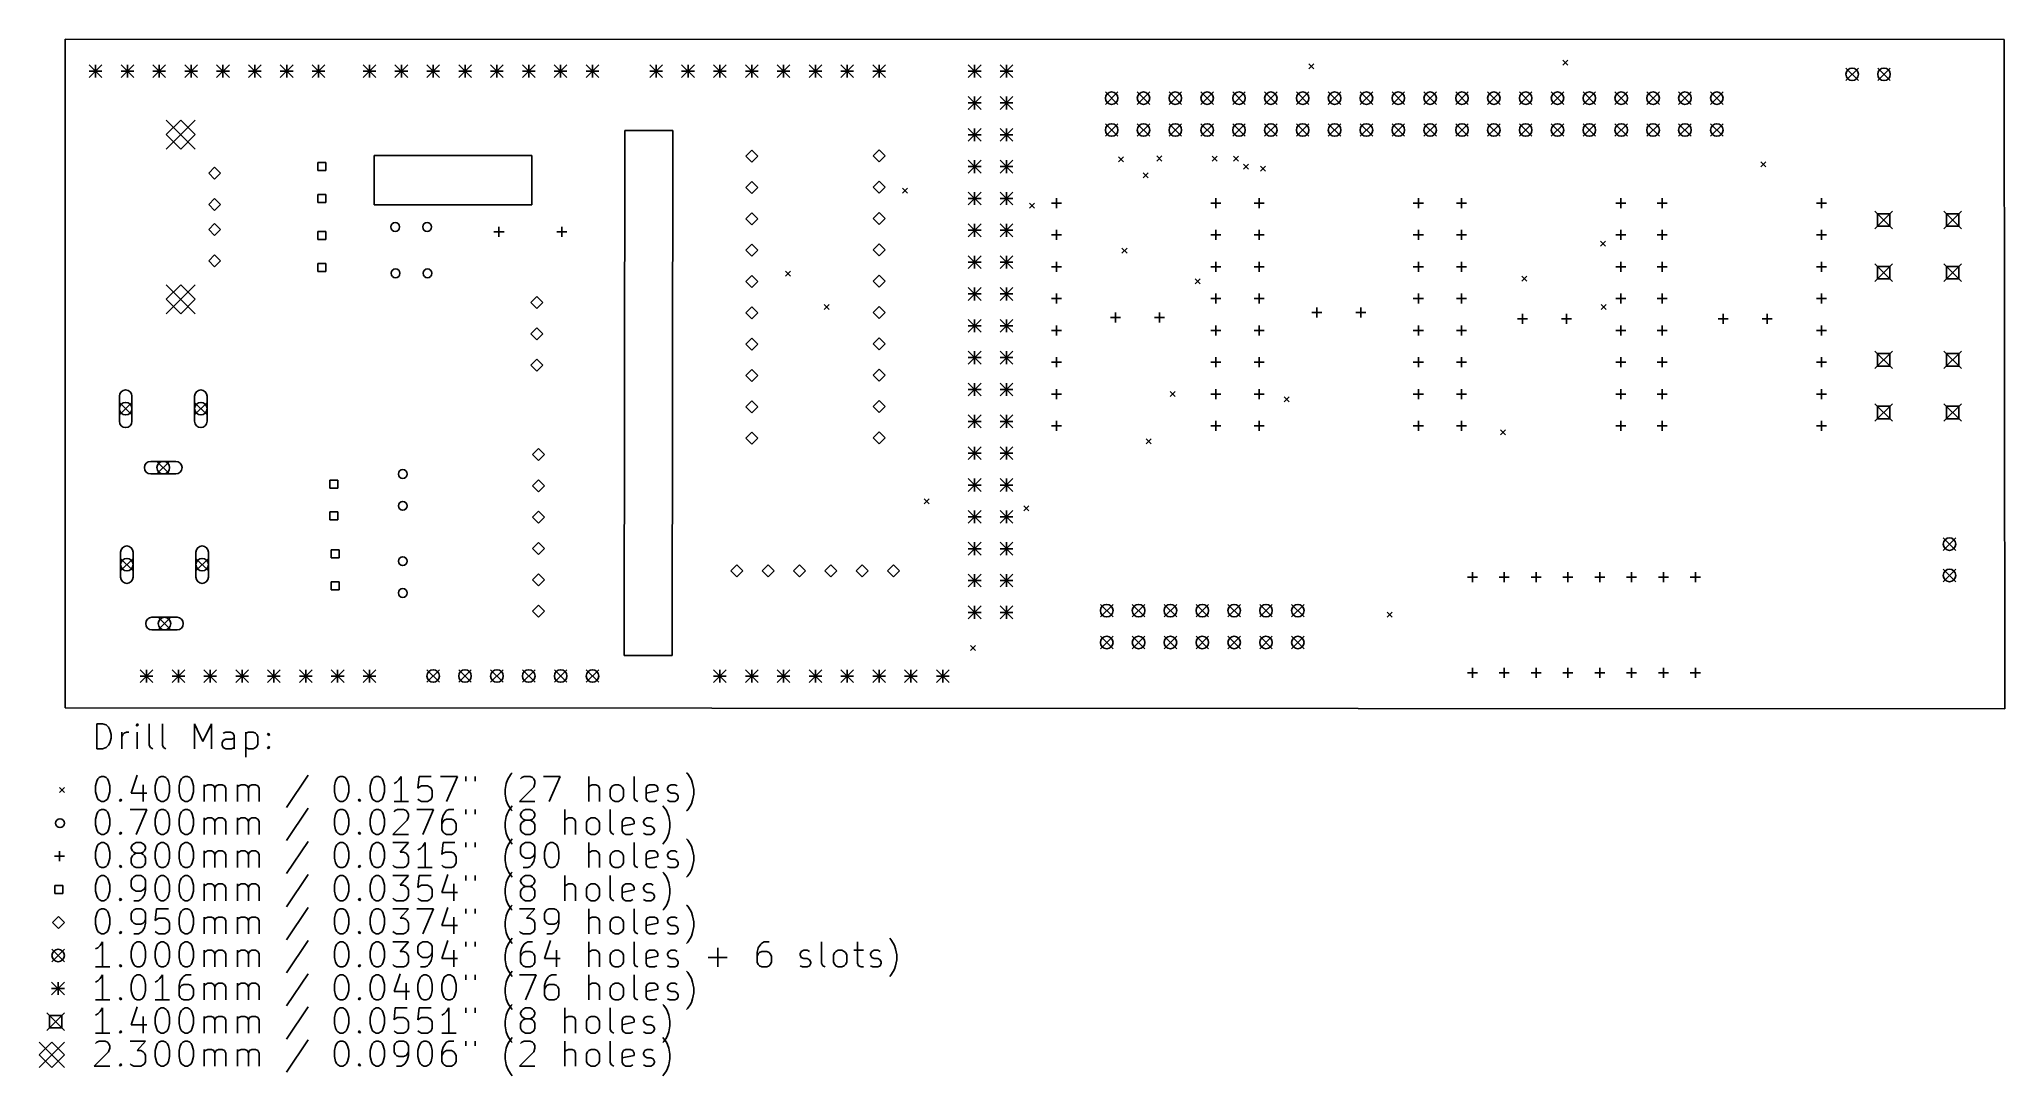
# Model space of a CAD drawing. Extents: x 123 to 280, y -151 to -68.
import ezdxf

# ---------------------------------------------------------------- set-up
doc = ezdxf.new("R2010")
doc.units = 0
doc.layers.add('BLACK', color=7, linetype='CONTINUOUS')

msp = doc.modelspace()

# ---------------------------------------------------------------- linework, layer by layer
at = {"layer": 'BLACK', "linetype": 'CONTINUOUS'}
for p, q in [((124.841, -68.326), (279.45, -68.35)), ((124.841, -68.326), (124.841, -121.666)), ((279.5, -121.75), (279.45, -68.35)), ((126.746, -70.358), (127.762, -71.374)), ((127.762, -70.358), (126.746, -71.374)), ((127.254, -70.358), (127.254, -71.374)), ((129.286, -70.358), (130.302, -71.374)), ((130.302, -70.358), (129.286, -71.374)), ((129.794, -70.358), (129.794, -71.374)), ((131.826, -70.358), (132.842, -71.374)), ((132.842, -70.358), (131.826, -71.374)), ((132.334, -70.358), (132.334, -71.374)), ((134.366, -70.358), (135.382, -71.374)), ((135.382, -70.358), (134.366, -71.374)), ((134.874, -70.358), (134.874, -71.374)), ((136.906, -70.358), (137.922, -71.374)), ((137.922, -70.358), (136.906, -71.374)), ((137.414, -70.358), (137.414, -71.374)), ((139.446, -70.358), (140.462, -71.374)), ((140.462, -70.358), (139.446, -71.374)), ((139.954, -70.358), (139.954, -71.374)), ((141.986, -70.358), (143.002, -71.374)), ((143.002, -70.358), (141.986, -71.374)), ((142.494, -70.358), (142.494, -71.374)), ((144.526, -70.358), (145.542, -71.374)), ((145.542, -70.358), (144.526, -71.374)), ((145.034, -70.358), (145.034, -71.374)), ((148.59, -70.358), (149.606, -71.374)), ((149.606, -70.358), (148.59, -71.374)), ((149.098, -70.358), (149.098, -71.374)), ((151.13, -70.358), (152.146, -71.374)), ((152.146, -70.358), (151.13, -71.374)), ((151.638, -70.358), (151.638, -71.374)), ((153.67, -70.358), (154.686, -71.374)), ((154.686, -70.358), (153.67, -71.374)), ((154.178, -70.358), (154.178, -71.374)), ((156.21, -70.358), (157.226, -71.374)), ((157.226, -70.358), (156.21, -71.374)), ((156.718, -70.358), (156.718, -71.374)), ((158.75, -70.358), (159.766, -71.374)), ((159.766, -70.358), (158.75, -71.374)), ((159.258, -70.358), (159.258, -71.374)), ((161.29, -70.358), (162.306, -71.374)), ((162.306, -70.358), (161.29, -71.374)), ((161.798, -70.358), (161.798, -71.374)), ((163.83, -70.358), (164.846, -71.374)), ((164.846, -70.358), (163.83, -71.374)), ((164.338, -70.358), (164.338, -71.374)), ((166.37, -70.358), (167.386, -71.374)), ((167.386, -70.358), (166.37, -71.374)), ((166.878, -70.358), (166.878, -71.374)), ((171.45, -70.358), (172.466, -71.374)), ((172.466, -70.358), (171.45, -71.374)), ((171.958, -70.358), (171.958, -71.374)), ((173.99, -70.358), (175.006, -71.374)), ((175.006, -70.358), (173.99, -71.374)), ((174.498, -70.358), (174.498, -71.374)), ((176.53, -70.358), (177.546, -71.374)), ((177.546, -70.358), (176.53, -71.374)), ((177.038, -70.358), (177.038, -71.374)), ((179.07, -70.358), (180.086, -71.374)), ((180.086, -70.358), (179.07, -71.374)), ((179.578, -70.358), (179.578, -71.374)), ((181.61, -70.358), (182.626, -71.374)), ((182.626, -70.358), (181.61, -71.374)), ((182.118, -70.358), (182.118, -71.374)), ((184.15, -70.358), (185.166, -71.374)), ((185.166, -70.358), (184.15, -71.374)), ((184.658, -70.358), (184.658, -71.374)), ((186.69, -70.358), (187.706, -71.374)), ((187.706, -70.358), (186.69, -71.374)), ((187.198, -70.358), (187.198, -71.374)), ((189.23, -70.358), (190.246, -71.374)), ((190.246, -70.358), (189.23, -71.374)), ((189.738, -70.358), (189.738, -71.374)), ((196.85, -70.358), (197.866, -71.374)), ((197.866, -70.358), (196.85, -71.374)), ((197.358, -70.358), (197.358, -71.374)), ((199.39, -70.358), (200.406, -71.374)), ((200.406, -70.358), (199.39, -71.374)), ((199.898, -70.358), (199.898, -71.374)), ((224.004, -70.291), (224.404, -70.691)), ((224.404, -70.291), (224.004, -70.691)), ((244.265, -69.992), (244.665, -70.392)), ((244.665, -69.992), (244.265, -70.392)), ((126.746, -70.866), (127.762, -70.866)), ((129.286, -70.866), (130.302, -70.866)), ((131.826, -70.866), (132.842, -70.866)), ((134.366, -70.866), (135.382, -70.866)), ((136.906, -70.866), (137.922, -70.866)), ((139.446, -70.866), (140.462, -70.866)), ((141.986, -70.866), (143.002, -70.866)), ((144.526, -70.866), (145.542, -70.866)), ((148.59, -70.866), (149.606, -70.866)), ((151.13, -70.866), (152.146, -70.866)), ((153.67, -70.866), (154.686, -70.866)), ((156.21, -70.866), (157.226, -70.866)), ((158.75, -70.866), (159.766, -70.866)), ((161.29, -70.866), (162.306, -70.866)), ((163.83, -70.866), (164.846, -70.866)), ((166.37, -70.866), (167.386, -70.866)), ((171.45, -70.866), (172.466, -70.866)), ((173.99, -70.866), (175.006, -70.866)), ((176.53, -70.866), (177.546, -70.866)), ((179.07, -70.866), (180.086, -70.866)), ((181.61, -70.866), (182.626, -70.866)), ((184.15, -70.866), (185.166, -70.866)), ((186.69, -70.866), (187.706, -70.866)), ((189.23, -70.866), (190.246, -70.866)), ((196.85, -70.866), (197.866, -70.866)), ((199.39, -70.866), (200.406, -70.866)), ((266.835, -70.62), (267.835, -71.62)), ((267.835, -70.62), (266.835, -71.62)), ((269.375, -70.62), (270.375, -71.62)), ((270.375, -70.62), (269.375, -71.62)), ((196.85, -72.898), (197.866, -73.914)), ((197.866, -72.898), (196.85, -73.914)), ((196.85, -73.406), (197.866, -73.406)), ((197.358, -72.898), (197.358, -73.914)), ((199.39, -72.898), (200.406, -73.914)), ((200.406, -72.898), (199.39, -73.914)), ((199.39, -73.406), (200.406, -73.406)), ((199.898, -72.898), (199.898, -73.914)), ((207.78, -72.525), (208.78, -73.525)), ((208.78, -72.525), (207.78, -73.525)), ((210.32, -72.525), (211.32, -73.525)), ((211.32, -72.525), (210.32, -73.525)), ((212.86, -72.525), (213.86, -73.525)), ((213.86, -72.525), (212.86, -73.525)), ((215.4, -72.525), (216.4, -73.525)), ((216.4, -72.525), (215.4, -73.525)), ((217.94, -72.525), (218.94, -73.525)), ((218.94, -72.525), (217.94, -73.525)), ((220.48, -72.525), (221.48, -73.525)), ((221.48, -72.525), (220.48, -73.525)), ((223.02, -72.525), (224.02, -73.525)), ((224.02, -72.525), (223.02, -73.525)), ((225.56, -72.525), (226.56, -73.525)), ((226.56, -72.525), (225.56, -73.525)), ((228.1, -72.525), (229.1, -73.525)), ((229.1, -72.525), (228.1, -73.525)), ((230.64, -72.525), (231.64, -73.525)), ((231.64, -72.525), (230.64, -73.525)), ((233.18, -72.525), (234.18, -73.525)), ((234.18, -72.525), (233.18, -73.525)), ((235.72, -72.525), (236.72, -73.525)), ((236.72, -72.525), (235.72, -73.525)), ((238.26, -72.525), (239.26, -73.525)), ((239.26, -72.525), (238.26, -73.525)), ((240.8, -72.525), (241.8, -73.525)), ((241.8, -72.525), (240.8, -73.525)), ((243.34, -72.525), (244.34, -73.525)), ((244.34, -72.525), (243.34, -73.525)), ((245.88, -72.525), (246.88, -73.525)), ((246.88, -72.525), (245.88, -73.525)), ((248.42, -72.525), (249.42, -73.525)), ((249.42, -72.525), (248.42, -73.525)), ((250.96, -72.525), (251.96, -73.525)), ((251.96, -72.525), (250.96, -73.525)), ((253.5, -72.525), (254.5, -73.525)), ((254.5, -72.525), (253.5, -73.525)), ((256.04, -72.525), (257.04, -73.525)), ((257.04, -72.525), (256.04, -73.525)), ((132.89, -74.78), (135.19, -77.08)), ((135.19, -74.78), (132.89, -77.08)), ((134.04, -74.78), (132.89, -75.93)), ((135.19, -75.93), (134.04, -74.78)), ((207.78, -75.065), (208.78, -76.065)), ((208.78, -75.065), (207.78, -76.065)), ((210.32, -75.065), (211.32, -76.065)), ((211.32, -75.065), (210.32, -76.065)), ((212.86, -75.065), (213.86, -76.065)), ((213.86, -75.065), (212.86, -76.065)), ((215.4, -75.065), (216.4, -76.065)), ((216.4, -75.065), (215.4, -76.065)), ((217.94, -75.065), (218.94, -76.065)), ((218.94, -75.065), (217.94, -76.065)), ((220.48, -75.065), (221.48, -76.065)), ((221.48, -75.065), (220.48, -76.065)), ((223.02, -75.065), (224.02, -76.065)), ((224.02, -75.065), (223.02, -76.065)), ((225.56, -75.065), (226.56, -76.065)), ((226.56, -75.065), (225.56, -76.065)), ((228.1, -75.065), (229.1, -76.065)), ((229.1, -75.065), (228.1, -76.065)), ((230.64, -75.065), (231.64, -76.065)), ((231.64, -75.065), (230.64, -76.065)), ((233.18, -75.065), (234.18, -76.065)), ((234.18, -75.065), (233.18, -76.065)), ((235.72, -75.065), (236.72, -76.065)), ((236.72, -75.065), (235.72, -76.065)), ((238.26, -75.065), (239.26, -76.065)), ((239.26, -75.065), (238.26, -76.065)), ((240.8, -75.065), (241.8, -76.065)), ((241.8, -75.065), (240.8, -76.065)), ((243.34, -75.065), (244.34, -76.065)), ((244.34, -75.065), (243.34, -76.065)), ((245.88, -75.065), (246.88, -76.065)), ((246.88, -75.065), (245.88, -76.065)), ((248.42, -75.065), (249.42, -76.065)), ((249.42, -75.065), (248.42, -76.065)), ((250.96, -75.065), (251.96, -76.065)), ((251.96, -75.065), (250.96, -76.065)), ((253.5, -75.065), (254.5, -76.065)), ((254.5, -75.065), (253.5, -76.065)), ((256.04, -75.065), (257.04, -76.065)), ((257.04, -75.065), (256.04, -76.065)), ((132.89, -75.93), (134.04, -77.08)), ((134.04, -77.08), (135.19, -75.93)), ((169.418, -117.5), (169.469, -75.59)), ((169.469, -75.59), (173.279, -75.59)), ((173.279, -75.59), (173.228, -117.5)), ((196.85, -75.438), (197.866, -76.454)), ((197.866, -75.438), (196.85, -76.454)), ((196.85, -75.946), (197.866, -75.946)), ((197.358, -75.438), (197.358, -76.454)), ((199.39, -75.438), (200.406, -76.454)), ((200.406, -75.438), (199.39, -76.454)), ((199.39, -75.946), (200.406, -75.946)), ((199.898, -75.438), (199.898, -76.454)), ((145.618, -78.167), (144.982, -78.167)), ((144.982, -78.167), (144.982, -78.803)), ((145.618, -78.803), (145.618, -78.167)), ((149.479, -77.597), (149.606, -77.597)), ((149.479, -81.534), (149.479, -77.597)), ((149.606, -77.597), (162.052, -77.597)), ((162.052, -77.597), (162.052, -81.534)), ((179.595, -77.175), (179.12, -77.65)), ((179.12, -77.65), (179.595, -78.125)), ((180.07, -77.65), (179.595, -77.175)), ((179.595, -78.125), (180.07, -77.65)), ((189.738, -77.155), (189.263, -77.63)), ((189.263, -77.63), (189.738, -78.105)), ((190.213, -77.63), (189.738, -77.155)), ((189.738, -78.105), (190.213, -77.63)), ((196.85, -77.978), (197.866, -78.994)), ((197.866, -77.978), (196.85, -78.994)), ((197.358, -77.978), (197.358, -78.994)), ((199.39, -77.978), (200.406, -78.994)), ((200.406, -77.978), (199.39, -78.994)), ((199.898, -77.978), (199.898, -78.994)), ((208.821, -77.692), (209.221, -78.092)), ((209.221, -77.692), (208.821, -78.092)), ((211.884, -77.636), (212.284, -78.036)), ((212.284, -77.636), (211.884, -78.036)), ((216.306, -77.655), (216.706, -78.055)), ((216.706, -77.655), (216.306, -78.055)), ((217.991, -77.655), (218.391, -78.055)), ((218.391, -77.655), (217.991, -78.055)), ((218.791, -78.28), (219.191, -78.68)), ((219.191, -78.28), (218.791, -78.68)), ((260.045, -78.11), (260.445, -78.51)), ((260.445, -78.11), (260.045, -78.51)), ((136.75, -78.525), (136.275, -79)), ((136.275, -79), (136.75, -79.475)), ((137.225, -79), (136.75, -78.525)), ((136.75, -79.475), (137.225, -79)), ((144.982, -78.803), (145.618, -78.803)), ((179.595, -79.675), (179.12, -80.15)), ((180.07, -80.15), (179.595, -79.675)), ((189.738, -79.655), (189.263, -80.13)), ((190.213, -80.13), (189.738, -79.655)), ((196.85, -78.486), (197.866, -78.486)), ((199.39, -78.486), (200.406, -78.486)), ((210.798, -78.981), (211.198, -79.381)), ((211.198, -78.981), (210.798, -79.381)), ((220.147, -78.457), (220.547, -78.857)), ((220.547, -78.457), (220.147, -78.857)), ((136.75, -81.025), (136.275, -81.5)), ((136.275, -81.5), (136.75, -81.975)), ((137.225, -81.5), (136.75, -81.025)), ((136.75, -81.975), (137.225, -81.5)), ((145.618, -80.707), (144.982, -80.707)), ((144.982, -80.707), (144.982, -81.343)), ((144.982, -81.343), (145.618, -81.343)), ((145.618, -81.343), (145.618, -80.707)), ((179.12, -80.15), (179.595, -80.625)), ((179.595, -80.625), (180.07, -80.15)), ((189.263, -80.13), (189.738, -80.605)), ((189.738, -80.605), (190.213, -80.13)), ((191.6, -80.198), (192, -80.598)), ((192, -80.198), (191.6, -80.598)), ((196.85, -80.518), (197.866, -81.534)), ((197.866, -80.518), (196.85, -81.534)), ((196.85, -81.026), (197.866, -81.026)), ((197.358, -80.518), (197.358, -81.534)), ((199.39, -80.518), (200.406, -81.534)), ((200.406, -80.518), (199.39, -81.534)), ((199.39, -81.026), (200.406, -81.026)), ((199.898, -80.518), (199.898, -81.534)), ((201.721, -81.397), (202.121, -81.797)), ((202.121, -81.397), (201.721, -81.797)), ((203.49, -81.39), (204.29, -81.39)), ((203.89, -80.99), (203.89, -81.79)), ((216.19, -81.39), (216.99, -81.39)), ((216.59, -80.99), (216.59, -81.79)), ((219.64, -81.39), (220.44, -81.39)), ((220.04, -80.99), (220.04, -81.79)), ((232.34, -81.39), (233.14, -81.39)), ((232.74, -80.99), (232.74, -81.79)), ((235.79, -81.39), (236.59, -81.39)), ((236.19, -80.99), (236.19, -81.79)), ((248.49, -81.39), (249.29, -81.39)), ((248.89, -80.99), (248.89, -81.79)), ((251.79, -81.39), (252.59, -81.39)), ((252.19, -80.99), (252.19, -81.79)), ((264.49, -81.39), (265.29, -81.39)), ((264.89, -80.99), (264.89, -81.79)), ((136.75, -83.025), (136.275, -83.5)), ((137.225, -83.5), (136.75, -83.025)), ((162.052, -81.534), (149.479, -81.534)), ((179.595, -82.175), (179.12, -82.65)), ((179.12, -82.65), (179.595, -83.125)), ((180.07, -82.65), (179.595, -82.175)), ((179.595, -83.125), (180.07, -82.65)), ((189.738, -82.155), (189.263, -82.63)), ((189.263, -82.63), (189.738, -83.105)), ((190.213, -82.63), (189.738, -82.155)), ((189.738, -83.105), (190.213, -82.63)), ((196.85, -83.058), (197.866, -84.074)), ((197.866, -83.058), (196.85, -84.074)), ((197.358, -83.058), (197.358, -84.074)), ((199.39, -83.058), (200.406, -84.074)), ((200.406, -83.058), (199.39, -84.074)), ((199.898, -83.058), (199.898, -84.074)), ((269.15, -82.05), (270.55, -83.45)), ((270.55, -82.05), (269.15, -83.45)), ((270.345, -82.255), (269.355, -82.255)), ((269.355, -82.255), (269.355, -83.245)), ((270.345, -83.245), (270.345, -82.255)), ((274.65, -82.05), (276.05, -83.45)), ((276.05, -82.05), (274.65, -83.45)), ((275.845, -82.255), (274.855, -82.255)), ((274.855, -82.255), (274.855, -83.245)), ((275.845, -83.245), (275.845, -82.255)), ((136.275, -83.5), (136.75, -83.975)), ((136.75, -83.975), (137.225, -83.5)), ((145.618, -83.667), (144.982, -83.667)), ((144.982, -83.667), (144.982, -84.303)), ((144.982, -84.303), (145.618, -84.303)), ((145.618, -84.303), (145.618, -83.667)), ((159.025, -83.693), (159.825, -83.693)), ((159.425, -83.293), (159.425, -84.093)), ((164.025, -83.693), (164.825, -83.693)), ((164.425, -83.293), (164.425, -84.093)), ((196.85, -83.566), (197.866, -83.566)), ((199.39, -83.566), (200.406, -83.566)), ((203.49, -83.93), (204.29, -83.93)), ((203.89, -83.53), (203.89, -84.33)), ((216.19, -83.93), (216.99, -83.93)), ((216.59, -83.53), (216.59, -84.33)), ((219.64, -83.93), (220.44, -83.93)), ((220.04, -83.53), (220.04, -84.33)), ((232.34, -83.93), (233.14, -83.93)), ((232.74, -83.53), (232.74, -84.33)), ((235.79, -83.93), (236.59, -83.93)), ((236.19, -83.53), (236.19, -84.33)), ((247.266, -84.437), (247.666, -84.837)), ((247.666, -84.437), (247.266, -84.837)), ((248.49, -83.93), (249.29, -83.93)), ((248.89, -83.53), (248.89, -84.33)), ((251.79, -83.93), (252.59, -83.93)), ((252.19, -83.53), (252.19, -84.33)), ((264.49, -83.93), (265.29, -83.93)), ((264.89, -83.53), (264.89, -84.33)), ((269.355, -83.245), (270.345, -83.245)), ((274.855, -83.245), (275.845, -83.245)), ((136.75, -85.525), (136.275, -86)), ((136.275, -86), (136.75, -86.475)), ((137.225, -86), (136.75, -85.525)), ((136.75, -86.475), (137.225, -86)), ((179.595, -84.675), (179.12, -85.15)), ((179.12, -85.15), (179.595, -85.625)), ((180.07, -85.15), (179.595, -84.675)), ((179.595, -85.625), (180.07, -85.15)), ((189.738, -84.655), (189.263, -85.13)), ((189.263, -85.13), (189.738, -85.605)), ((190.213, -85.13), (189.738, -84.655)), ((189.738, -85.605), (190.213, -85.13)), ((196.85, -85.598), (197.866, -86.614)), ((197.866, -85.598), (196.85, -86.614)), ((196.85, -86.106), (197.866, -86.106)), ((197.358, -85.598), (197.358, -86.614)), ((199.39, -85.598), (200.406, -86.614)), ((200.406, -85.598), (199.39, -86.614)), ((199.39, -86.106), (200.406, -86.106)), ((199.898, -85.598), (199.898, -86.614)), ((203.89, -86.07), (203.89, -86.87)), ((209.107, -85), (209.507, -85.4)), ((209.507, -85), (209.107, -85.4)), ((216.59, -86.07), (216.59, -86.87)), ((220.04, -86.07), (220.04, -86.87)), ((232.74, -86.07), (232.74, -86.87)), ((236.19, -86.07), (236.19, -86.87)), ((248.89, -86.07), (248.89, -86.87)), ((252.19, -86.07), (252.19, -86.87)), ((264.89, -86.07), (264.89, -86.87)), ((145.618, -86.207), (144.982, -86.207)), ((144.982, -86.207), (144.982, -86.843)), ((144.982, -86.843), (145.618, -86.843)), ((145.618, -86.843), (145.618, -86.207)), ((179.595, -87.175), (179.12, -87.65)), ((179.12, -87.65), (179.595, -88.125)), ((180.07, -87.65), (179.595, -87.175)), ((179.595, -88.125), (180.07, -87.65)), ((182.26, -86.825), (182.66, -87.225)), ((182.66, -86.825), (182.26, -87.225)), ((189.738, -87.155), (189.263, -87.63)), ((189.263, -87.63), (189.738, -88.105)), ((190.213, -87.63), (189.738, -87.155)), ((189.738, -88.105), (190.213, -87.63)), ((203.49, -86.47), (204.29, -86.47)), ((214.945, -87.448), (215.345, -87.848)), ((215.345, -87.448), (214.945, -87.848)), ((216.19, -86.47), (216.99, -86.47)), ((219.64, -86.47), (220.44, -86.47)), ((232.34, -86.47), (233.14, -86.47)), ((235.79, -86.47), (236.59, -86.47)), ((241.002, -87.233), (241.402, -87.632)), ((241.402, -87.233), (241.002, -87.632)), ((248.49, -86.47), (249.29, -86.47)), ((251.79, -86.47), (252.59, -86.47)), ((264.49, -86.47), (265.29, -86.47)), ((269.15, -86.25), (270.55, -87.65)), ((270.55, -86.25), (269.15, -87.65)), ((270.345, -86.455), (269.355, -86.455)), ((269.355, -86.455), (269.355, -87.445)), ((269.355, -87.445), (270.345, -87.445)), ((270.345, -87.445), (270.345, -86.455)), ((274.65, -86.25), (276.05, -87.65)), ((276.05, -86.25), (274.65, -87.65)), ((275.845, -86.455), (274.855, -86.455)), ((274.855, -86.455), (274.855, -87.445)), ((274.855, -87.445), (275.845, -87.445)), ((275.845, -87.445), (275.845, -86.455)), ((132.89, -87.92), (135.19, -90.22)), ((135.19, -87.92), (132.89, -90.22)), ((134.04, -87.92), (132.89, -89.07)), ((132.89, -89.07), (134.04, -90.22)), ((135.19, -89.07), (134.04, -87.92)), ((134.04, -90.22), (135.19, -89.07)), ((162.45, -88.846), (161.975, -89.321)), ((161.975, -89.321), (162.45, -89.796)), ((162.925, -89.321), (162.45, -88.846)), ((162.45, -89.796), (162.925, -89.321)), ((196.85, -88.138), (197.866, -89.154)), ((197.866, -88.138), (196.85, -89.154)), ((196.85, -88.646), (197.866, -88.646)), ((197.358, -88.138), (197.358, -89.154)), ((199.39, -88.138), (200.406, -89.154)), ((200.406, -88.138), (199.39, -89.154)), ((199.39, -88.646), (200.406, -88.646)), ((199.898, -88.138), (199.898, -89.154)), ((203.49, -89.01), (204.29, -89.01)), ((203.89, -88.61), (203.89, -89.41)), ((216.19, -89.01), (216.99, -89.01)), ((216.59, -88.61), (216.59, -89.41)), ((219.64, -89.01), (220.44, -89.01)), ((220.04, -88.61), (220.04, -89.41)), ((232.34, -89.01), (233.14, -89.01)), ((232.74, -88.61), (232.74, -89.41)), ((235.79, -89.01), (236.59, -89.01)), ((236.19, -88.61), (236.19, -89.41)), ((248.49, -89.01), (249.29, -89.01)), ((248.89, -88.61), (248.89, -89.41)), ((251.79, -89.01), (252.59, -89.01)), ((252.19, -88.61), (252.19, -89.41)), ((264.49, -89.01), (265.29, -89.01)), ((264.89, -88.61), (264.89, -89.41)), ((179.595, -89.675), (179.12, -90.15)), ((179.12, -90.15), (179.595, -90.625)), ((180.07, -90.15), (179.595, -89.675)), ((179.595, -90.625), (180.07, -90.15)), ((185.348, -89.484), (185.748, -89.884)), ((185.748, -89.484), (185.348, -89.884)), ((189.738, -89.655), (189.263, -90.13)), ((189.263, -90.13), (189.738, -90.605)), ((190.213, -90.13), (189.738, -89.655)), ((189.738, -90.605), (190.213, -90.13)), ((196.85, -90.678), (197.866, -91.694)), ((197.866, -90.678), (196.85, -91.694)), ((197.358, -90.678), (197.358, -91.694)), ((199.39, -90.678), (200.406, -91.694)), ((200.406, -90.678), (199.39, -91.694)), ((199.898, -90.678), (199.898, -91.694)), ((208.2, -90.52), (209, -90.52)), ((208.6, -90.12), (208.6, -90.92)), ((211.7, -90.52), (212.5, -90.52)), ((212.1, -90.12), (212.1, -90.92)), ((224.25, -90.12), (225.05, -90.12)), ((224.65, -89.72), (224.65, -90.52)), ((227.75, -90.12), (228.55, -90.12)), ((228.15, -89.72), (228.15, -90.52)), ((240.65, -90.62), (241.45, -90.62)), ((241.05, -90.22), (241.05, -91.02)), ((244.15, -90.62), (244.95, -90.62)), ((244.55, -90.22), (244.55, -91.02)), ((247.309, -89.489), (247.709, -89.889)), ((247.709, -89.489), (247.309, -89.889)), ((256.65, -90.62), (257.45, -90.62)), ((257.05, -90.22), (257.05, -91.02)), ((260.15, -90.62), (260.95, -90.62)), ((260.55, -90.22), (260.55, -91.02)), ((162.45, -91.346), (161.975, -91.821)), ((161.975, -91.821), (162.45, -92.296)), ((162.925, -91.821), (162.45, -91.346)), ((162.45, -92.296), (162.925, -91.821)), ((179.595, -92.175), (179.12, -92.65)), ((180.07, -92.65), (179.595, -92.175)), ((189.738, -92.155), (189.263, -92.63)), ((190.213, -92.63), (189.738, -92.155)), ((196.85, -91.186), (197.866, -91.186)), ((199.39, -91.186), (200.406, -91.186)), ((203.49, -91.55), (204.29, -91.55)), ((203.89, -91.15), (203.89, -91.95)), ((216.19, -91.55), (216.99, -91.55)), ((216.59, -91.15), (216.59, -91.95)), ((219.64, -91.55), (220.44, -91.55)), ((220.04, -91.15), (220.04, -91.95)), ((232.34, -91.55), (233.14, -91.55)), ((232.74, -91.15), (232.74, -91.95)), ((235.79, -91.55), (236.59, -91.55)), ((236.19, -91.15), (236.19, -91.95)), ((248.49, -91.55), (249.29, -91.55)), ((248.89, -91.15), (248.89, -91.95)), ((251.79, -91.55), (252.59, -91.55)), ((252.19, -91.15), (252.19, -91.95)), ((264.49, -91.55), (265.29, -91.55)), ((264.89, -91.15), (264.89, -91.95)), ((162.45, -93.846), (161.975, -94.321)), ((162.925, -94.321), (162.45, -93.846)), ((179.12, -92.65), (179.595, -93.125)), ((179.595, -93.125), (180.07, -92.65)), ((189.263, -92.63), (189.738, -93.105)), ((189.738, -93.105), (190.213, -92.63)), ((196.85, -93.218), (197.866, -94.234)), ((197.866, -93.218), (196.85, -94.234)), ((196.85, -93.726), (197.866, -93.726)), ((197.358, -93.218), (197.358, -94.234)), ((199.39, -93.218), (200.406, -94.234)), ((200.406, -93.218), (199.39, -94.234)), ((199.39, -93.726), (200.406, -93.726)), ((199.898, -93.218), (199.898, -94.234)), ((203.89, -93.69), (203.89, -94.49)), ((216.59, -93.69), (216.59, -94.49)), ((220.04, -93.69), (220.04, -94.49)), ((232.74, -93.69), (232.74, -94.49)), ((236.19, -93.69), (236.19, -94.49)), ((248.89, -93.69), (248.89, -94.49)), ((252.19, -93.69), (252.19, -94.49)), ((264.89, -93.69), (264.89, -94.49)), ((269.15, -93.2), (270.55, -94.6)), ((270.55, -93.2), (269.15, -94.6)), ((270.345, -93.405), (269.355, -93.405)), ((269.355, -93.405), (269.355, -94.395)), ((270.345, -94.395), (270.345, -93.405)), ((274.65, -93.2), (276.05, -94.6)), ((276.05, -93.2), (274.65, -94.6)), ((275.845, -93.405), (274.855, -93.405)), ((274.855, -93.405), (274.855, -94.395)), ((275.845, -94.395), (275.845, -93.405)), ((161.975, -94.321), (162.45, -94.796)), ((162.45, -94.796), (162.925, -94.321)), ((179.595, -94.675), (179.12, -95.15)), ((179.12, -95.15), (179.595, -95.625)), ((180.07, -95.15), (179.595, -94.675)), ((179.595, -95.625), (180.07, -95.15)), ((189.738, -94.655), (189.263, -95.13)), ((189.263, -95.13), (189.738, -95.605)), ((190.213, -95.13), (189.738, -94.655)), ((189.738, -95.605), (190.213, -95.13)), ((203.49, -94.09), (204.29, -94.09)), ((216.19, -94.09), (216.99, -94.09)), ((219.64, -94.09), (220.44, -94.09)), ((232.34, -94.09), (233.14, -94.09)), ((235.79, -94.09), (236.59, -94.09)), ((248.49, -94.09), (249.29, -94.09)), ((251.79, -94.09), (252.59, -94.09)), ((264.49, -94.09), (265.29, -94.09)), ((269.355, -94.395), (270.345, -94.395)), ((274.855, -94.395), (275.845, -94.395)), ((129.15, -96.8), (129.15, -98.8)), ((130.15, -96.8), (130.15, -98.8)), ((135.15, -96.8), (135.15, -98.8)), ((136.15, -96.8), (136.15, -98.8)), ((179.595, -97.175), (179.12, -97.65)), ((180.07, -97.65), (179.595, -97.175)), ((189.738, -97.155), (189.263, -97.63)), ((190.213, -97.63), (189.738, -97.155)), ((196.85, -95.758), (197.866, -96.774)), ((197.866, -95.758), (196.85, -96.774)), ((196.85, -96.266), (197.866, -96.266)), ((197.358, -95.758), (197.358, -96.774)), ((199.39, -95.758), (200.406, -96.774)), ((200.406, -95.758), (199.39, -96.774)), ((199.39, -96.266), (200.406, -96.266)), ((199.898, -95.758), (199.898, -96.774)), ((203.49, -96.63), (204.29, -96.63)), ((203.89, -96.23), (203.89, -97.03)), ((212.96, -96.43), (213.36, -96.83)), ((213.36, -96.43), (212.96, -96.83)), ((216.19, -96.63), (216.99, -96.63)), ((216.59, -96.23), (216.59, -97.03)), ((219.64, -96.63), (220.44, -96.63)), ((220.04, -96.23), (220.04, -97.03)), ((222.028, -96.861), (222.428, -97.261)), ((222.428, -96.861), (222.028, -97.261)), ((232.34, -96.63), (233.14, -96.63)), ((232.74, -96.23), (232.74, -97.03)), ((235.79, -96.63), (236.59, -96.63)), ((236.19, -96.23), (236.19, -97.03)), ((248.49, -96.63), (249.29, -96.63)), ((248.89, -96.23), (248.89, -97.03)), ((251.79, -96.63), (252.59, -96.63)), ((252.19, -96.23), (252.19, -97.03)), ((264.49, -96.63), (265.29, -96.63)), ((264.89, -96.23), (264.89, -97.03)), ((129.15, -97.3), (130.15, -98.3)), ((130.15, -97.3), (129.15, -98.3)), ((135.15, -97.3), (136.15, -98.3)), ((136.15, -97.3), (135.15, -98.3)), ((179.12, -97.65), (179.595, -98.125)), ((179.595, -98.125), (180.07, -97.65)), ((189.263, -97.63), (189.738, -98.105)), ((189.738, -98.105), (190.213, -97.63)), ((196.85, -98.298), (197.866, -99.314)), ((197.866, -98.298), (196.85, -99.314)), ((197.358, -98.298), (197.358, -99.314)), ((199.39, -98.298), (200.406, -99.314)), ((200.406, -98.298), (199.39, -99.314)), ((199.898, -98.298), (199.898, -99.314)), ((269.15, -97.4), (270.55, -98.8)), ((270.55, -97.4), (269.15, -98.8)), ((270.345, -97.605), (269.355, -97.605)), ((269.355, -97.605), (269.355, -98.595)), ((269.355, -98.595), (270.345, -98.595)), ((270.345, -98.595), (270.345, -97.605)), ((274.65, -97.4), (276.05, -98.8)), ((276.05, -97.4), (274.65, -98.8)), ((275.845, -97.605), (274.855, -97.605)), ((274.855, -97.605), (274.855, -98.595)), ((274.855, -98.595), (275.845, -98.595)), ((275.845, -98.595), (275.845, -97.605)), ((179.595, -99.675), (179.12, -100.15)), ((179.12, -100.15), (179.595, -100.625)), ((180.07, -100.15), (179.595, -99.675)), ((179.595, -100.625), (180.07, -100.15)), ((189.738, -99.655), (189.263, -100.13)), ((189.263, -100.13), (189.738, -100.605)), ((190.213, -100.13), (189.738, -99.655)), ((189.738, -100.605), (190.213, -100.13)), ((196.85, -98.806), (197.866, -98.806)), ((199.39, -98.806), (200.406, -98.806)), ((203.49, -99.17), (204.29, -99.17)), ((203.89, -98.77), (203.89, -99.57)), ((211.042, -100.195), (211.442, -100.595)), ((211.442, -100.195), (211.042, -100.595)), ((216.19, -99.17), (216.99, -99.17)), ((216.59, -98.77), (216.59, -99.57)), ((219.64, -99.17), (220.44, -99.17)), ((220.04, -98.77), (220.04, -99.57)), ((232.34, -99.17), (233.14, -99.17)), ((232.74, -98.77), (232.74, -99.57)), ((235.79, -99.17), (236.59, -99.17)), ((236.19, -98.77), (236.19, -99.57)), ((239.301, -99.486), (239.701, -99.886)), ((239.701, -99.486), (239.301, -99.886)), ((248.49, -99.17), (249.29, -99.17)), ((248.89, -98.77), (248.89, -99.57)), ((251.79, -99.17), (252.59, -99.17)), ((252.19, -98.77), (252.19, -99.57)), ((264.49, -99.17), (265.29, -99.17)), ((264.89, -98.77), (264.89, -99.57)), ((162.577, -100.971), (162.102, -101.446)), ((162.102, -101.446), (162.577, -101.921)), ((163.052, -101.446), (162.577, -100.971)), ((162.577, -101.921), (163.052, -101.446)), ((196.85, -100.838), (197.866, -101.854)), ((197.866, -100.838), (196.85, -101.854)), ((196.85, -101.346), (197.866, -101.346)), ((197.358, -100.838), (197.358, -101.854)), ((199.39, -100.838), (200.406, -101.854)), ((200.406, -100.838), (199.39, -101.854)), ((199.39, -101.346), (200.406, -101.346)), ((199.898, -100.838), (199.898, -101.854)), ((131.65, -102), (133.65, -102)), ((131.65, -103), (133.65, -103)), ((132.15, -102), (133.15, -103)), ((133.15, -102), (132.15, -103)), ((196.85, -103.378), (197.866, -104.394)), ((197.866, -103.378), (196.85, -104.394)), ((197.358, -103.378), (197.358, -104.394)), ((199.39, -103.378), (200.406, -104.394)), ((200.406, -103.378), (199.39, -104.394)), ((199.898, -103.378), (199.898, -104.394)), ((146.568, -103.492), (145.932, -103.492)), ((145.932, -103.492), (145.932, -104.128)), ((145.932, -104.128), (146.568, -104.128)), ((146.568, -104.128), (146.568, -103.492)), ((162.577, -103.471), (162.102, -103.946)), ((162.102, -103.946), (162.577, -104.421)), ((163.052, -103.946), (162.577, -103.471)), ((162.577, -104.421), (163.052, -103.946)), ((193.334, -104.997), (193.734, -105.397)), ((193.734, -104.997), (193.334, -105.397)), ((196.85, -103.886), (197.866, -103.886)), ((199.39, -103.886), (200.406, -103.886)), ((146.568, -106.032), (145.932, -106.032)), ((145.932, -106.032), (145.932, -106.668)), ((146.568, -106.668), (146.568, -106.032)), ((162.577, -105.971), (162.102, -106.446)), ((162.102, -106.446), (162.577, -106.921)), ((163.052, -106.446), (162.577, -105.971)), ((162.577, -106.921), (163.052, -106.446)), ((196.85, -105.918), (197.866, -106.934)), ((197.866, -105.918), (196.85, -106.934)), ((196.85, -106.426), (197.866, -106.426)), ((197.358, -105.918), (197.358, -106.934)), ((199.39, -105.918), (200.406, -106.934)), ((200.406, -105.918), (199.39, -106.934)), ((199.39, -106.426), (200.406, -106.426)), ((199.898, -105.918), (199.898, -106.934)), ((201.267, -105.55), (201.667, -105.95)), ((201.667, -105.55), (201.267, -105.95)), ((145.932, -106.668), (146.568, -106.668)), ((274.6, -108.1), (275.6, -109.1)), ((275.6, -108.1), (274.6, -109.1)), ((129.25, -109.242), (129.25, -111.242)), ((130.25, -109.242), (130.25, -111.242)), ((135.25, -109.242), (135.25, -111.242)), ((136.25, -109.242), (136.25, -111.242)), ((146.668, -109.067), (146.032, -109.067)), ((146.032, -109.067), (146.032, -109.703)), ((146.032, -109.703), (146.668, -109.703)), ((146.668, -109.703), (146.668, -109.067)), ((162.577, -108.471), (162.102, -108.946)), ((162.102, -108.946), (162.577, -109.421)), ((163.052, -108.946), (162.577, -108.471)), ((162.577, -109.421), (163.052, -108.946)), ((196.85, -108.458), (197.866, -109.474)), ((197.866, -108.458), (196.85, -109.474)), ((196.85, -108.966), (197.866, -108.966)), ((197.358, -108.458), (197.358, -109.474)), ((199.39, -108.458), (200.406, -109.474)), ((200.406, -108.458), (199.39, -109.474)), ((199.39, -108.966), (200.406, -108.966)), ((199.898, -108.458), (199.898, -109.474)), ((129.25, -109.742), (130.25, -110.742)), ((130.25, -109.742), (129.25, -110.742)), ((135.25, -109.742), (136.25, -110.742)), ((136.25, -109.742), (135.25, -110.742)), ((162.577, -110.971), (162.102, -111.446)), ((163.052, -111.446), (162.577, -110.971)), ((178.388, -110.252), (177.913, -110.727)), ((177.913, -110.727), (178.388, -111.202)), ((178.863, -110.727), (178.388, -110.252)), ((178.388, -111.202), (178.863, -110.727)), ((180.888, -110.252), (180.413, -110.727)), ((180.413, -110.727), (180.888, -111.202)), ((181.363, -110.727), (180.888, -110.252)), ((180.888, -111.202), (181.363, -110.727)), ((183.388, -110.252), (182.913, -110.727)), ((182.913, -110.727), (183.388, -111.202)), ((183.863, -110.727), (183.388, -110.252)), ((183.388, -111.202), (183.863, -110.727)), ((185.888, -110.252), (185.413, -110.727)), ((185.413, -110.727), (185.888, -111.202)), ((186.363, -110.727), (185.888, -110.252)), ((185.888, -111.202), (186.363, -110.727)), ((188.388, -110.252), (187.913, -110.727)), ((187.913, -110.727), (188.388, -111.202)), ((188.863, -110.727), (188.388, -110.252)), ((188.388, -111.202), (188.863, -110.727)), ((190.888, -110.252), (190.413, -110.727)), ((190.413, -110.727), (190.888, -111.202)), ((191.363, -110.727), (190.888, -110.252)), ((190.888, -111.202), (191.363, -110.727)), ((196.85, -110.998), (197.866, -112.014)), ((197.866, -110.998), (196.85, -112.014)), ((197.358, -110.998), (197.358, -112.014)), ((199.39, -110.998), (200.406, -112.014)), ((200.406, -110.998), (199.39, -112.014)), ((199.898, -110.998), (199.898, -112.014)), ((236.65, -111.247), (237.45, -111.247)), ((237.05, -110.847), (237.05, -111.647)), ((239.19, -111.247), (239.99, -111.247)), ((239.59, -110.847), (239.59, -111.647)), ((241.73, -111.247), (242.53, -111.247)), ((242.13, -110.847), (242.13, -111.647)), ((244.27, -111.247), (245.07, -111.247)), ((244.67, -110.847), (244.67, -111.647)), ((246.81, -111.247), (247.61, -111.247)), ((247.21, -110.847), (247.21, -111.647)), ((249.35, -111.247), (250.15, -111.247)), ((249.75, -110.847), (249.75, -111.647)), ((251.89, -111.247), (252.69, -111.247)), ((252.29, -110.847), (252.29, -111.647)), ((254.43, -111.247), (255.23, -111.247)), ((254.83, -110.847), (254.83, -111.647)), ((274.6, -110.6), (275.6, -111.6)), ((275.6, -110.6), (274.6, -111.6)), ((146.668, -111.607), (146.032, -111.607)), ((146.032, -111.607), (146.032, -112.243)), ((146.032, -112.243), (146.668, -112.243)), ((146.668, -112.243), (146.668, -111.607)), ((162.102, -111.446), (162.577, -111.921)), ((162.577, -111.921), (163.052, -111.446)), ((196.85, -111.506), (197.866, -111.506)), ((199.39, -111.506), (200.406, -111.506)), ((162.577, -113.471), (162.102, -113.946)), ((162.102, -113.946), (162.577, -114.421)), ((163.052, -113.946), (162.577, -113.471)), ((162.577, -114.421), (163.052, -113.946)), ((196.85, -113.538), (197.866, -114.554)), ((197.866, -113.538), (196.85, -114.554)), ((196.85, -114.046), (197.866, -114.046)), ((197.358, -113.538), (197.358, -114.554)), ((199.39, -113.538), (200.406, -114.554)), ((200.406, -113.538), (199.39, -114.554)), ((199.39, -114.046), (200.406, -114.046)), ((199.898, -113.538), (199.898, -114.554)), ((207.39, -113.41), (208.39, -114.41)), ((208.39, -113.41), (207.39, -114.41)), ((209.93, -113.41), (210.93, -114.41)), ((210.93, -113.41), (209.93, -114.41)), ((212.47, -113.41), (213.47, -114.41)), ((213.47, -113.41), (212.47, -114.41)), ((215.01, -113.41), (216.01, -114.41)), ((216.01, -113.41), (215.01, -114.41)), ((217.55, -113.41), (218.55, -114.41)), ((218.55, -113.41), (217.55, -114.41)), ((220.09, -113.41), (221.09, -114.41)), ((221.09, -113.41), (220.09, -114.41)), ((222.63, -113.41), (223.63, -114.41)), ((223.63, -113.41), (222.63, -114.41)), ((230.25, -114.028), (230.65, -114.428)), ((230.65, -114.028), (230.25, -114.428)), ((131.75, -114.442), (133.75, -114.442)), ((131.75, -115.442), (133.75, -115.442)), ((132.25, -114.442), (133.25, -115.442)), ((133.25, -114.442), (132.25, -115.442)), ((207.39, -115.95), (208.39, -116.95)), ((208.39, -115.95), (207.39, -116.95)), ((209.93, -115.95), (210.93, -116.95)), ((210.93, -115.95), (209.93, -116.95)), ((212.47, -115.95), (213.47, -116.95)), ((213.47, -115.95), (212.47, -116.95)), ((215.01, -115.95), (216.01, -116.95)), ((216.01, -115.95), (215.01, -116.95)), ((217.55, -115.95), (218.55, -116.95)), ((218.55, -115.95), (217.55, -116.95)), ((220.09, -115.95), (221.09, -116.95)), ((221.09, -115.95), (220.09, -116.95)), ((222.63, -115.95), (223.63, -116.95)), ((223.63, -115.95), (222.63, -116.95)), ((173.228, -117.5), (169.418, -117.5)), ((197.037, -116.68), (197.437, -117.08)), ((197.437, -116.68), (197.037, -117.08)), ((130.81, -118.618), (131.826, -119.634)), ((131.826, -118.618), (130.81, -119.634)), ((131.318, -118.618), (131.318, -119.634)), ((133.35, -118.618), (134.366, -119.634)), ((134.366, -118.618), (133.35, -119.634)), ((133.858, -118.618), (133.858, -119.634)), ((135.89, -118.618), (136.906, -119.634)), ((136.906, -118.618), (135.89, -119.634)), ((136.398, -118.618), (136.398, -119.634)), ((138.43, -118.618), (139.446, -119.634)), ((139.446, -118.618), (138.43, -119.634)), ((138.938, -118.618), (138.938, -119.634)), ((140.97, -118.618), (141.986, -119.634)), ((141.986, -118.618), (140.97, -119.634)), ((141.478, -118.618), (141.478, -119.634)), ((143.51, -118.618), (144.526, -119.634)), ((144.526, -118.618), (143.51, -119.634)), ((144.018, -118.618), (144.018, -119.634)), ((146.05, -118.618), (147.066, -119.634)), ((147.066, -118.618), (146.05, -119.634)), ((146.558, -118.618), (146.558, -119.634)), ((148.59, -118.618), (149.606, -119.634)), ((149.606, -118.618), (148.59, -119.634)), ((149.098, -118.618), (149.098, -119.634)), ((153.678, -118.626), (154.678, -119.626)), ((154.678, -118.626), (153.678, -119.626)), ((156.218, -118.626), (157.218, -119.626)), ((157.218, -118.626), (156.218, -119.626)), ((158.758, -118.626), (159.758, -119.626)), ((159.758, -118.626), (158.758, -119.626)), ((161.298, -118.626), (162.298, -119.626)), ((162.298, -118.626), (161.298, -119.626)), ((163.838, -118.626), (164.838, -119.626)), ((164.838, -118.626), (163.838, -119.626)), ((166.378, -118.626), (167.378, -119.626)), ((167.378, -118.626), (166.378, -119.626)), ((176.53, -118.618), (177.546, -119.634)), ((177.546, -118.618), (176.53, -119.634)), ((177.038, -118.618), (177.038, -119.634)), ((179.07, -118.618), (180.086, -119.634)), ((180.086, -118.618), (179.07, -119.634)), ((179.578, -118.618), (179.578, -119.634)), ((181.61, -118.618), (182.626, -119.634)), ((182.626, -118.618), (181.61, -119.634)), ((182.118, -118.618), (182.118, -119.634)), ((184.15, -118.618), (185.166, -119.634)), ((185.166, -118.618), (184.15, -119.634)), ((184.658, -118.618), (184.658, -119.634)), ((186.69, -118.618), (187.706, -119.634)), ((187.706, -118.618), (186.69, -119.634)), ((187.198, -118.618), (187.198, -119.634)), ((189.23, -118.618), (190.246, -119.634)), ((190.246, -118.618), (189.23, -119.634)), ((189.738, -118.618), (189.738, -119.634)), ((191.77, -118.618), (192.786, -119.634)), ((192.786, -118.618), (191.77, -119.634)), ((192.278, -118.618), (192.278, -119.634)), ((194.31, -118.618), (195.326, -119.634)), ((195.326, -118.618), (194.31, -119.634)), ((194.818, -118.618), (194.818, -119.634)), ((236.65, -118.867), (237.45, -118.867)), ((237.05, -118.468), (237.05, -119.267)), ((239.19, -118.867), (239.99, -118.867)), ((239.59, -118.468), (239.59, -119.267)), ((241.73, -118.867), (242.53, -118.867)), ((242.13, -118.468), (242.13, -119.267)), ((244.27, -118.867), (245.07, -118.867)), ((244.67, -118.468), (244.67, -119.267)), ((246.81, -118.867), (247.61, -118.867)), ((247.21, -118.468), (247.21, -119.267)), ((249.35, -118.867), (250.15, -118.867)), ((249.75, -118.468), (249.75, -119.267)), ((251.89, -118.867), (252.69, -118.867)), ((252.29, -118.468), (252.29, -119.267)), ((254.43, -118.867), (255.23, -118.867)), ((254.83, -118.468), (254.83, -119.267)), ((130.81, -119.126), (131.826, -119.126)), ((133.35, -119.126), (134.366, -119.126)), ((135.89, -119.126), (136.906, -119.126)), ((138.43, -119.126), (139.446, -119.126)), ((140.97, -119.126), (141.986, -119.126)), ((143.51, -119.126), (144.526, -119.126)), ((146.05, -119.126), (147.066, -119.126)), ((148.59, -119.126), (149.606, -119.126)), ((176.53, -119.126), (177.546, -119.126)), ((179.07, -119.126), (180.086, -119.126)), ((181.61, -119.126), (182.626, -119.126)), ((184.15, -119.126), (185.166, -119.126)), ((186.69, -119.126), (187.706, -119.126)), ((189.23, -119.126), (190.246, -119.126)), ((191.77, -119.126), (192.786, -119.126)), ((194.31, -119.126), (195.326, -119.126)), ((124.841, -121.666), (279.5, -121.75)), ((127.342, -124.93), (127.342, -122.93)), ((127.342, -122.93), (127.818, -122.93)), ((127.818, -122.93), (128.104, -123.025)), ((128.104, -123.025), (128.295, -123.215)), ((128.295, -123.215), (128.39, -123.406)), ((128.39, -123.406), (128.485, -123.787)), ((128.485, -123.787), (128.485, -124.073)), ((129.342, -124.93), (129.342, -123.596)), ((129.342, -123.977), (129.437, -123.787)), ((129.437, -123.787), (129.533, -123.692)), ((129.533, -123.692), (129.723, -123.596)), ((129.723, -123.596), (129.914, -123.596)), ((130.58, -122.93), (130.485, -123.025)), ((130.485, -123.025), (130.58, -123.12)), ((130.676, -123.025), (130.58, -122.93)), ((130.58, -122.93), (130.58, -123.12)), ((130.58, -123.12), (130.676, -123.025)), ((130.58, -124.93), (130.58, -123.596)), ((131.533, -124.644), (131.533, -122.93)), ((132.58, -124.644), (132.58, -122.93)), ((135.152, -124.93), (135.152, -122.93)), ((135.152, -122.93), (135.818, -124.358)), ((135.818, -124.358), (136.485, -122.93)), ((136.485, -122.93), (136.485, -124.93)), ((137.628, -123.596), (137.437, -123.692)), ((138.009, -123.596), (137.628, -123.596)), ((138.199, -123.692), (138.009, -123.596)), ((138.295, -123.882), (138.199, -123.692)), ((139.247, -123.596), (139.247, -125.596)), ((139.247, -123.692), (139.437, -123.596)), ((139.437, -123.596), (139.818, -123.596)), ((139.818, -123.596), (140.009, -123.692)), ((140.009, -123.692), (140.104, -123.787)), ((140.104, -123.787), (140.199, -123.977)), ((140.961, -123.787), (141.056, -123.692)), ((141.056, -123.882), (140.961, -123.787)), ((141.056, -123.692), (141.152, -123.787)), ((141.056, -123.692), (141.056, -123.882)), ((141.152, -123.787), (141.056, -123.882)), ((127.818, -124.93), (127.342, -124.93)), ((128.104, -124.835), (127.818, -124.93)), ((128.295, -124.644), (128.104, -124.835)), ((128.39, -124.454), (128.295, -124.644)), ((128.485, -124.073), (128.39, -124.454)), ((131.628, -124.835), (131.533, -124.644)), ((131.818, -124.93), (131.628, -124.835)), ((132.676, -124.835), (132.58, -124.644)), ((132.866, -124.93), (132.676, -124.835)), ((137.342, -124.454), (137.437, -124.263)), ((137.342, -124.644), (137.342, -124.454)), ((137.437, -124.835), (137.342, -124.644)), ((137.437, -124.263), (137.628, -124.168)), ((137.628, -124.93), (137.437, -124.835)), ((137.628, -124.168), (138.104, -124.168)), ((138.104, -124.93), (137.628, -124.93)), ((138.104, -124.168), (138.295, -124.073)), ((138.295, -124.835), (138.104, -124.93)), ((138.295, -124.93), (138.295, -123.882)), ((139.437, -124.93), (139.247, -124.835)), ((139.818, -124.93), (139.437, -124.93)), ((140.009, -124.835), (139.818, -124.93)), ((140.104, -124.739), (140.009, -124.835)), ((140.199, -124.549), (140.104, -124.739)), ((140.199, -123.977), (140.199, -124.549)), ((140.961, -124.835), (141.056, -124.739)), ((141.056, -124.93), (140.961, -124.835)), ((141.056, -124.739), (141.152, -124.835)), ((141.056, -124.739), (141.056, -124.93)), ((141.152, -124.835), (141.056, -124.93)), ((160.199, -127.225), (160.39, -126.939)), ((160.39, -126.939), (160.485, -126.844)), ((174.485, -126.939), (174.39, -126.844)), ((174.676, -127.225), (174.485, -126.939)), ((124.366, -128.025), (124.766, -128.425)), ((124.766, -128.025), (124.366, -128.425)), ((127.247, -127.892), (127.342, -127.511)), ((127.247, -128.368), (127.247, -127.892)), ((127.342, -128.749), (127.247, -128.368)), ((127.342, -127.511), (127.437, -127.32)), ((127.437, -127.32), (127.533, -127.225)), ((127.533, -127.225), (127.723, -127.13)), ((127.723, -127.13), (127.914, -127.13)), ((127.914, -127.13), (128.104, -127.225)), ((128.104, -127.225), (128.199, -127.32)), ((128.199, -127.32), (128.295, -127.511)), ((128.295, -127.511), (128.39, -127.892)), ((128.39, -128.368), (128.295, -128.749)), ((128.39, -127.892), (128.39, -128.368)), ((130.58, -127.035), (130.104, -128.463)), ((130.104, -128.463), (131.342, -128.463)), ((131.056, -127.796), (131.056, -129.13)), ((132.009, -127.892), (132.104, -127.511)), ((132.009, -128.368), (132.009, -127.892)), ((132.104, -128.749), (132.009, -128.368)), ((132.104, -127.511), (132.199, -127.32)), ((132.199, -127.32), (132.295, -127.225)), ((132.295, -127.225), (132.485, -127.13)), ((132.485, -127.13), (132.676, -127.13)), ((132.676, -127.13), (132.866, -127.225)), ((132.866, -127.225), (132.961, -127.32)), ((132.961, -127.32), (133.056, -127.511)), ((133.056, -127.511), (133.152, -127.892)), ((133.152, -128.368), (133.056, -128.749)), ((133.152, -127.892), (133.152, -128.368)), ((133.914, -127.892), (134.009, -127.511)), ((133.914, -128.368), (133.914, -127.892)), ((134.009, -128.749), (133.914, -128.368)), ((134.009, -127.511), (134.104, -127.32)), ((134.104, -127.32), (134.199, -127.225)), ((134.199, -127.225), (134.39, -127.13)), ((134.39, -127.13), (134.58, -127.13)), ((134.58, -127.13), (134.771, -127.225)), ((134.771, -127.225), (134.866, -127.32)), ((134.866, -127.32), (134.961, -127.511)), ((134.961, -127.511), (135.056, -127.892)), ((135.056, -128.368), (134.961, -128.749)), ((135.056, -127.892), (135.056, -128.368)), ((135.914, -129.13), (135.914, -127.796)), ((135.914, -127.987), (136.009, -127.892)), ((136.009, -127.892), (136.199, -127.796)), ((136.199, -127.796), (136.485, -127.796)), ((136.485, -127.796), (136.676, -127.892)), ((136.676, -127.892), (136.771, -128.082)), ((136.771, -128.082), (136.866, -127.892)), ((136.771, -128.082), (136.771, -129.13)), ((136.866, -127.892), (137.056, -127.796)), ((137.056, -127.796), (137.342, -127.796)), ((137.342, -127.796), (137.533, -127.892)), ((137.533, -127.892), (137.628, -128.082)), ((137.628, -128.082), (137.628, -129.13)), ((138.58, -129.13), (138.58, -127.796)), ((138.58, -127.987), (138.676, -127.892)), ((138.676, -127.892), (138.866, -127.796)), ((138.866, -127.796), (139.152, -127.796)), ((139.152, -127.796), (139.342, -127.892)), ((139.342, -127.892), (139.437, -128.082)), ((139.437, -128.082), (139.533, -127.892)), ((139.437, -128.082), (139.437, -129.13)), ((139.533, -127.892), (139.723, -127.796)), ((139.723, -127.796), (140.009, -127.796)), ((140.009, -127.796), (140.199, -127.892)), ((140.199, -127.892), (140.295, -128.082)), ((140.295, -128.082), (140.295, -129.13)), ((144.199, -127.035), (142.485, -129.606)), ((146.295, -127.892), (146.39, -127.511)), ((146.295, -128.368), (146.295, -127.892)), ((146.39, -128.749), (146.295, -128.368)), ((146.39, -127.511), (146.485, -127.32)), ((146.485, -127.32), (146.58, -127.225)), ((146.58, -127.225), (146.771, -127.13)), ((146.771, -127.13), (146.961, -127.13)), ((146.961, -127.13), (147.152, -127.225)), ((147.152, -127.225), (147.247, -127.32)), ((147.247, -127.32), (147.342, -127.511)), ((147.342, -127.511), (147.437, -127.892)), ((147.437, -128.368), (147.342, -128.749)), ((147.437, -127.892), (147.437, -128.368)), ((149.152, -127.892), (149.247, -127.511)), ((149.152, -128.368), (149.152, -127.892)), ((149.247, -128.749), (149.152, -128.368)), ((149.247, -127.511), (149.342, -127.32)), ((149.342, -127.32), (149.437, -127.225)), ((149.437, -127.225), (149.628, -127.13)), ((149.628, -127.13), (149.818, -127.13)), ((149.818, -127.13), (150.009, -127.225)), ((150.009, -127.225), (150.104, -127.32)), ((150.104, -127.32), (150.199, -127.511)), ((150.199, -127.511), (150.295, -127.892)), ((150.295, -128.368), (150.199, -128.749)), ((150.295, -127.892), (150.295, -128.368)), ((151.247, -127.606), (151.056, -127.701)), ((151.437, -127.415), (151.247, -127.606)), ((151.628, -127.13), (151.437, -127.415)), ((151.628, -129.13), (151.628, -127.13)), ((153.056, -127.13), (152.961, -128.082)), ((152.961, -128.082), (153.056, -127.987)), ((154.009, -127.13), (153.056, -127.13)), ((153.056, -127.987), (153.247, -127.892)), ((153.247, -127.892), (153.723, -127.892)), ((153.723, -127.892), (153.914, -127.987)), ((153.914, -127.987), (154.009, -128.082)), ((154.009, -128.082), (154.104, -128.273)), ((154.104, -128.273), (154.104, -128.749)), ((154.771, -127.13), (156.104, -127.13)), ((156.104, -127.13), (155.247, -129.13)), ((156.771, -127.13), (156.771, -127.511)), ((157.533, -127.13), (157.533, -127.511)), ((159.914, -128.177), (160.009, -127.701)), ((159.914, -128.558), (159.914, -128.177)), ((160.009, -127.701), (160.104, -127.415)), ((160.104, -127.415), (160.199, -127.225)), ((162.199, -127.987), (161.056, -129.13)), ((161.152, -127.32), (161.247, -127.225)), ((161.247, -127.225), (161.437, -127.13)), ((161.437, -127.13), (161.914, -127.13)), ((161.914, -127.13), (162.104, -127.225)), ((162.104, -127.225), (162.199, -127.32)), ((162.199, -127.32), (162.295, -127.511)), ((162.295, -127.701), (162.199, -127.987)), ((162.295, -127.511), (162.295, -127.701)), ((162.961, -127.13), (164.295, -127.13)), ((164.295, -127.13), (163.437, -129.13)), ((166.58, -129.13), (166.58, -127.13)), ((166.676, -127.892), (166.58, -127.987)), ((166.866, -127.796), (166.676, -127.892)), ((167.152, -127.796), (166.866, -127.796)), ((167.342, -127.892), (167.152, -127.796)), ((167.437, -128.082), (167.342, -127.892)), ((167.437, -129.13), (167.437, -128.082)), ((168.295, -128.177), (168.39, -127.987)), ((168.295, -128.749), (168.295, -128.177)), ((168.39, -127.987), (168.485, -127.892)), ((168.485, -127.892), (168.676, -127.796)), ((168.676, -127.796), (168.961, -127.796)), ((168.961, -127.796), (169.152, -127.892)), ((169.152, -127.892), (169.247, -127.987)), ((169.247, -127.987), (169.342, -128.177)), ((169.342, -128.177), (169.342, -128.749)), ((170.199, -128.844), (170.199, -127.13)), ((171.152, -128.082), (171.247, -127.892)), ((171.152, -128.844), (171.152, -128.082)), ((172.104, -128.273), (171.152, -128.463)), ((171.247, -127.892), (171.437, -127.796)), ((171.437, -127.796), (171.818, -127.796)), ((171.818, -127.796), (172.009, -127.892)), ((172.009, -127.892), (172.104, -128.082)), ((172.104, -128.082), (172.104, -128.273)), ((172.866, -128.082), (172.961, -127.892)), ((172.866, -128.177), (172.866, -128.082)), ((172.961, -128.368), (172.866, -128.177)), ((172.961, -127.892), (173.152, -127.796)), ((173.152, -128.463), (172.961, -128.368)), ((173.152, -127.796), (173.437, -127.796)), ((173.437, -128.463), (173.152, -128.463)), ((173.437, -127.796), (173.628, -127.892)), ((173.628, -128.558), (173.437, -128.463)), ((174.771, -127.415), (174.676, -127.225)), ((174.866, -127.701), (174.771, -127.415)), ((174.961, -128.177), (174.866, -127.701)), ((174.961, -128.558), (174.961, -128.177)), ((127.437, -128.939), (127.342, -128.749)), ((127.342, -130.151), (127.437, -129.96)), ((127.533, -129.035), (127.437, -128.939)), ((127.437, -129.96), (127.533, -129.865)), ((127.723, -129.13), (127.533, -129.035)), ((127.533, -129.865), (127.723, -129.77)), ((127.914, -129.13), (127.723, -129.13)), ((127.723, -129.77), (127.914, -129.77)), ((128.104, -129.035), (127.914, -129.13)), ((127.914, -129.77), (128.104, -129.865)), ((128.199, -128.939), (128.104, -129.035)), ((128.104, -129.865), (128.199, -129.96)), ((128.295, -128.749), (128.199, -128.939)), ((128.199, -129.96), (128.295, -130.151)), ((129.152, -129.035), (129.247, -128.939)), ((129.247, -129.13), (129.152, -129.035)), ((129.247, -128.939), (129.342, -129.035)), ((129.247, -128.939), (129.247, -129.13)), ((129.342, -129.035), (129.247, -129.13)), ((130.009, -129.77), (131.342, -129.77)), ((131.342, -129.77), (130.485, -131.77)), ((132.199, -128.939), (132.104, -128.749)), ((132.104, -130.151), (132.199, -129.96)), ((132.295, -129.035), (132.199, -128.939)), ((132.199, -129.96), (132.295, -129.865)), ((132.485, -129.13), (132.295, -129.035)), ((132.295, -129.865), (132.485, -129.77)), ((132.676, -129.13), (132.485, -129.13)), ((132.485, -129.77), (132.676, -129.77)), ((132.866, -129.035), (132.676, -129.13)), ((132.676, -129.77), (132.866, -129.865)), ((132.961, -128.939), (132.866, -129.035)), ((132.866, -129.865), (132.961, -129.96)), ((133.056, -128.749), (132.961, -128.939)), ((132.961, -129.96), (133.056, -130.151)), ((134.104, -128.939), (134.009, -128.749)), ((134.009, -130.151), (134.104, -129.96)), ((134.199, -129.035), (134.104, -128.939)), ((134.104, -129.96), (134.199, -129.865)), ((134.39, -129.13), (134.199, -129.035)), ((134.199, -129.865), (134.39, -129.77)), ((134.58, -129.13), (134.39, -129.13)), ((134.39, -129.77), (134.58, -129.77)), ((134.771, -129.035), (134.58, -129.13)), ((134.58, -129.77), (134.771, -129.865)), ((134.866, -128.939), (134.771, -129.035)), ((134.771, -129.865), (134.866, -129.96)), ((134.961, -128.749), (134.866, -128.939)), ((134.866, -129.96), (134.961, -130.151)), ((144.199, -129.675), (142.485, -132.246)), ((146.485, -128.939), (146.39, -128.749)), ((146.39, -130.151), (146.485, -129.96)), ((146.58, -129.035), (146.485, -128.939)), ((146.485, -129.96), (146.58, -129.865)), ((146.771, -129.13), (146.58, -129.035)), ((146.58, -129.865), (146.771, -129.77)), ((146.961, -129.13), (146.771, -129.13)), ((146.771, -129.77), (146.961, -129.77)), ((147.152, -129.035), (146.961, -129.13)), ((146.961, -129.77), (147.152, -129.865)), ((147.247, -128.939), (147.152, -129.035)), ((147.152, -129.865), (147.247, -129.96)), ((147.342, -128.749), (147.247, -128.939)), ((147.247, -129.96), (147.342, -130.151)), ((148.199, -129.035), (148.295, -128.939)), ((148.295, -129.13), (148.199, -129.035)), ((148.295, -128.939), (148.39, -129.035)), ((148.295, -128.939), (148.295, -129.13)), ((148.39, -129.035), (148.295, -129.13)), ((149.342, -128.939), (149.247, -128.749)), ((149.247, -130.151), (149.342, -129.96)), ((149.437, -129.035), (149.342, -128.939)), ((149.342, -129.96), (149.437, -129.865)), ((149.628, -129.13), (149.437, -129.035)), ((149.437, -129.865), (149.628, -129.77)), ((149.818, -129.13), (149.628, -129.13)), ((149.628, -129.77), (149.818, -129.77)), ((150.009, -129.035), (149.818, -129.13)), ((149.818, -129.77), (150.009, -129.865)), ((150.104, -128.939), (150.009, -129.035)), ((150.009, -129.865), (150.104, -129.96)), ((150.199, -128.749), (150.104, -128.939)), ((150.104, -129.96), (150.199, -130.151)), ((152.199, -129.13), (151.056, -129.13)), ((151.056, -129.96), (151.152, -129.865)), ((151.152, -129.865), (151.342, -129.77)), ((151.342, -129.77), (151.818, -129.77)), ((151.818, -129.77), (152.009, -129.865)), ((152.009, -129.865), (152.104, -129.96)), ((152.104, -129.96), (152.199, -130.151)), ((152.866, -129.77), (154.199, -129.77)), ((153.056, -129.035), (152.961, -128.939)), ((153.247, -129.13), (153.056, -129.035)), ((153.723, -129.13), (153.247, -129.13)), ((154.199, -129.77), (153.342, -131.77)), ((153.914, -129.035), (153.723, -129.13)), ((154.009, -128.939), (153.914, -129.035)), ((154.104, -128.749), (154.009, -128.939)), ((155.152, -129.96), (154.961, -130.246)), ((155.247, -129.865), (155.152, -129.96)), ((155.437, -129.77), (155.247, -129.865)), ((155.818, -129.77), (155.437, -129.77)), ((156.771, -129.77), (156.771, -130.151)), ((157.533, -129.77), (157.533, -130.151)), ((160.009, -129.035), (159.914, -128.558)), ((160.104, -129.32), (160.009, -129.035)), ((160.009, -130.341), (160.104, -130.055)), ((160.199, -129.511), (160.104, -129.32)), ((160.104, -130.055), (160.199, -129.865)), ((160.39, -129.796), (160.199, -129.511)), ((160.199, -129.865), (160.39, -129.579)), ((160.39, -129.579), (160.485, -129.484)), ((160.485, -129.892), (160.39, -129.796)), ((161.056, -129.13), (162.295, -129.13)), ((161.152, -130.151), (161.247, -129.96)), ((161.247, -129.96), (161.342, -129.865)), ((161.342, -129.865), (161.533, -129.77)), ((161.533, -129.77), (161.914, -129.77)), ((161.914, -129.77), (162.104, -129.865)), ((162.104, -129.865), (162.199, -129.96)), ((162.199, -129.96), (162.295, -130.151)), ((164.676, -131.77), (164.676, -129.77)), ((168.39, -128.939), (168.295, -128.749)), ((168.295, -131.484), (168.295, -129.77)), ((168.485, -129.035), (168.39, -128.939)), ((168.676, -129.13), (168.485, -129.035)), ((168.961, -129.13), (168.676, -129.13)), ((169.152, -129.035), (168.961, -129.13)), ((169.247, -128.939), (169.152, -129.035)), ((169.342, -128.749), (169.247, -128.939)), ((170.295, -129.035), (170.199, -128.844)), ((170.485, -129.13), (170.295, -129.035)), ((171.247, -129.035), (171.152, -128.844)), ((171.437, -129.13), (171.247, -129.035)), ((171.818, -129.13), (171.437, -129.13)), ((172.009, -129.035), (171.818, -129.13)), ((172.58, -129.579), (172.485, -129.484)), ((172.771, -129.865), (172.58, -129.579)), ((172.866, -130.055), (172.771, -129.865)), ((172.866, -129.035), (173.056, -129.13)), ((172.961, -130.341), (172.866, -130.055)), ((173.056, -129.13), (173.437, -129.13)), ((173.437, -129.13), (173.628, -129.035)), ((173.723, -128.749), (173.628, -128.558)), ((173.628, -129.035), (173.723, -128.844)), ((173.723, -128.844), (173.723, -128.749)), ((174.39, -129.892), (174.485, -129.796)), ((174.485, -129.796), (174.676, -129.511)), ((174.676, -129.511), (174.771, -129.32)), ((174.771, -129.32), (174.866, -129.035)), ((174.866, -129.035), (174.961, -128.558)), ((127.247, -130.532), (127.342, -130.151)), ((127.247, -131.008), (127.247, -130.532)), ((127.342, -131.389), (127.247, -131.008)), ((127.437, -131.579), (127.342, -131.389)), ((127.533, -131.675), (127.437, -131.579)), ((128.199, -131.579), (128.104, -131.675)), ((128.295, -131.389), (128.199, -131.579)), ((128.295, -130.151), (128.39, -130.532)), ((128.39, -131.008), (128.295, -131.389)), ((128.39, -130.532), (128.39, -131.008)), ((129.152, -131.675), (129.247, -131.579)), ((129.247, -131.579), (129.342, -131.675)), ((129.247, -131.579), (129.247, -131.77)), ((132.009, -130.532), (132.104, -130.151)), ((132.009, -131.008), (132.009, -130.532)), ((132.104, -131.389), (132.009, -131.008)), ((132.199, -131.579), (132.104, -131.389)), ((132.295, -131.675), (132.199, -131.579)), ((132.961, -131.579), (132.866, -131.675)), ((133.056, -131.389), (132.961, -131.579)), ((133.056, -130.151), (133.152, -130.532)), ((133.152, -131.008), (133.056, -131.389)), ((133.152, -130.532), (133.152, -131.008)), ((133.914, -130.532), (134.009, -130.151)), ((133.914, -131.008), (133.914, -130.532)), ((134.009, -131.389), (133.914, -131.008)), ((134.104, -131.579), (134.009, -131.389)), ((134.199, -131.675), (134.104, -131.579)), ((134.866, -131.579), (134.771, -131.675)), ((134.961, -131.389), (134.866, -131.579)), ((134.961, -130.151), (135.056, -130.532)), ((135.056, -131.008), (134.961, -131.389)), ((135.056, -130.532), (135.056, -131.008)), ((135.914, -131.77), (135.914, -130.436)), ((135.914, -130.627), (136.009, -130.532)), ((136.009, -130.532), (136.199, -130.436)), ((136.199, -130.436), (136.485, -130.436)), ((136.485, -130.436), (136.676, -130.532)), ((136.676, -130.532), (136.771, -130.722)), ((136.771, -130.722), (136.866, -130.532)), ((136.771, -130.722), (136.771, -131.77)), ((136.866, -130.532), (137.056, -130.436)), ((137.056, -130.436), (137.342, -130.436)), ((137.342, -130.436), (137.533, -130.532)), ((137.533, -130.532), (137.628, -130.722)), ((137.628, -130.722), (137.628, -131.77)), ((138.58, -131.77), (138.58, -130.436)), ((138.58, -130.627), (138.676, -130.532)), ((138.676, -130.532), (138.866, -130.436)), ((138.866, -130.436), (139.152, -130.436)), ((139.152, -130.436), (139.342, -130.532)), ((139.342, -130.532), (139.437, -130.722)), ((139.437, -130.722), (139.533, -130.532)), ((139.437, -130.722), (139.437, -131.77)), ((139.533, -130.532), (139.723, -130.436)), ((139.723, -130.436), (140.009, -130.436)), ((140.009, -130.436), (140.199, -130.532)), ((140.199, -130.532), (140.295, -130.722)), ((140.295, -130.722), (140.295, -131.77)), ((146.295, -130.532), (146.39, -130.151)), ((146.295, -131.008), (146.295, -130.532)), ((146.39, -131.389), (146.295, -131.008)), ((146.485, -131.579), (146.39, -131.389)), ((146.58, -131.675), (146.485, -131.579)), ((147.247, -131.579), (147.152, -131.675)), ((147.342, -131.389), (147.247, -131.579)), ((147.342, -130.151), (147.437, -130.532)), ((147.437, -131.008), (147.342, -131.389)), ((147.437, -130.532), (147.437, -131.008)), ((148.199, -131.675), (148.295, -131.579)), ((148.295, -131.579), (148.39, -131.675)), ((148.295, -131.579), (148.295, -131.77)), ((149.152, -130.532), (149.247, -130.151)), ((149.152, -131.008), (149.152, -130.532)), ((149.247, -131.389), (149.152, -131.008)), ((149.342, -131.579), (149.247, -131.389)), ((149.437, -131.675), (149.342, -131.579)), ((150.104, -131.579), (150.009, -131.675)), ((150.199, -131.389), (150.104, -131.579)), ((150.199, -130.151), (150.295, -130.532)), ((150.295, -131.008), (150.199, -131.389)), ((150.295, -130.532), (150.295, -131.008)), ((152.104, -130.627), (150.961, -131.77)), ((152.199, -130.341), (152.104, -130.627)), ((152.199, -130.151), (152.199, -130.341)), ((154.961, -130.246), (154.866, -130.627)), ((154.866, -130.627), (154.866, -131.389)), ((154.961, -130.722), (154.866, -130.913)), ((154.866, -131.389), (154.961, -131.579)), ((155.056, -130.627), (154.961, -130.722)), ((154.961, -131.579), (155.056, -131.675)), ((155.247, -130.532), (155.056, -130.627)), ((155.628, -130.532), (155.247, -130.532)), ((155.818, -130.627), (155.628, -130.532)), ((155.914, -130.722), (155.818, -130.627)), ((155.818, -131.675), (155.914, -131.579)), ((156.009, -130.913), (155.914, -130.722)), ((155.914, -131.579), (156.009, -131.389)), ((156.009, -131.389), (156.009, -130.913)), ((159.914, -130.817), (160.009, -130.341)), ((159.914, -131.198), (159.914, -130.817)), ((160.009, -131.675), (159.914, -131.198)), ((161.152, -130.246), (161.152, -130.151)), ((161.247, -130.436), (161.152, -130.246)), ((161.247, -130.817), (161.152, -131.008)), ((161.152, -131.008), (161.152, -131.389)), ((161.152, -131.389), (161.247, -131.579)), ((161.342, -130.532), (161.247, -130.436)), ((161.342, -130.722), (161.247, -130.817)), ((161.247, -131.579), (161.342, -131.675)), ((161.533, -130.627), (161.342, -130.532)), ((161.533, -130.627), (161.342, -130.722)), ((161.914, -130.627), (161.533, -130.627)), ((162.104, -130.532), (161.914, -130.627)), ((162.104, -130.722), (161.914, -130.627)), ((162.199, -130.436), (162.104, -130.532)), ((162.199, -130.817), (162.104, -130.722)), ((162.104, -131.675), (162.199, -131.579)), ((162.295, -130.246), (162.199, -130.436)), ((162.295, -131.008), (162.199, -130.817)), ((162.199, -131.579), (162.295, -131.389)), ((162.295, -130.151), (162.295, -130.246)), ((162.295, -131.389), (162.295, -131.008)), ((164.771, -130.532), (164.676, -130.627)), ((164.961, -130.436), (164.771, -130.532)), ((165.247, -130.436), (164.961, -130.436)), ((165.437, -130.532), (165.247, -130.436)), ((165.533, -130.722), (165.437, -130.532)), ((165.533, -131.77), (165.533, -130.722)), ((166.39, -130.817), (166.485, -130.627)), ((166.39, -131.389), (166.39, -130.817)), ((166.485, -131.579), (166.39, -131.389)), ((166.485, -130.627), (166.58, -130.532)), ((166.58, -131.675), (166.485, -131.579)), ((166.58, -130.532), (166.771, -130.436)), ((166.771, -130.436), (167.056, -130.436)), ((167.056, -130.436), (167.247, -130.532)), ((167.247, -130.532), (167.342, -130.627)), ((167.342, -131.579), (167.247, -131.675)), ((167.342, -130.627), (167.437, -130.817)), ((167.437, -131.389), (167.342, -131.579)), ((167.437, -130.817), (167.437, -131.389)), ((168.39, -131.675), (168.295, -131.484)), ((169.247, -130.722), (169.342, -130.532)), ((169.247, -131.484), (169.247, -130.722)), ((170.199, -130.913), (169.247, -131.103)), ((169.342, -131.675), (169.247, -131.484)), ((169.342, -130.532), (169.533, -130.436)), ((169.533, -130.436), (169.914, -130.436)), ((169.914, -130.436), (170.104, -130.532)), ((170.104, -130.532), (170.199, -130.722)), ((170.199, -130.722), (170.199, -130.913)), ((170.961, -130.722), (171.056, -130.532)), ((170.961, -130.817), (170.961, -130.722)), ((171.056, -131.008), (170.961, -130.817)), ((171.056, -130.532), (171.247, -130.436)), ((171.247, -131.103), (171.056, -131.008)), ((171.247, -130.436), (171.533, -130.436)), ((171.533, -131.103), (171.247, -131.103)), ((171.533, -130.436), (171.723, -130.532)), ((171.723, -131.198), (171.533, -131.103)), ((171.818, -131.389), (171.723, -131.198)), ((171.723, -131.675), (171.818, -131.484)), ((171.818, -131.484), (171.818, -131.389)), ((173.056, -130.817), (172.961, -130.341)), ((172.961, -131.675), (173.056, -131.198)), ((173.056, -131.198), (173.056, -130.817)), ((124.366, -133.105), (124.366, -133.905)), ((127.247, -133.172), (127.342, -132.791)), ((127.247, -133.648), (127.247, -133.172)), ((127.342, -132.791), (127.437, -132.6)), ((127.437, -132.6), (127.533, -132.505)), ((127.723, -131.77), (127.533, -131.675)), ((127.533, -132.505), (127.723, -132.41)), ((127.914, -131.77), (127.723, -131.77)), ((127.723, -132.41), (127.914, -132.41)), ((128.104, -131.675), (127.914, -131.77)), ((127.914, -132.41), (128.104, -132.505)), ((128.104, -132.505), (128.199, -132.6)), ((128.199, -132.6), (128.295, -132.791)), ((128.295, -132.791), (128.39, -133.172)), ((128.39, -133.172), (128.39, -133.648)), ((129.247, -131.77), (129.152, -131.675)), ((129.342, -131.675), (129.247, -131.77)), ((130.104, -132.791), (130.199, -132.6)), ((130.104, -132.886), (130.104, -132.791)), ((130.199, -133.076), (130.104, -132.886)), ((130.199, -132.6), (130.295, -132.505)), ((130.295, -133.172), (130.199, -133.076)), ((130.295, -132.505), (130.485, -132.41)), ((130.485, -133.267), (130.295, -133.172)), ((130.485, -132.41), (130.866, -132.41)), ((130.866, -132.41), (131.056, -132.505)), ((131.056, -133.172), (130.866, -133.267)), ((131.056, -132.505), (131.152, -132.6)), ((131.152, -133.076), (131.056, -133.172)), ((131.152, -132.6), (131.247, -132.791)), ((131.247, -132.886), (131.152, -133.076)), ((131.247, -132.791), (131.247, -132.886)), ((132.009, -133.172), (132.104, -132.791)), ((132.009, -133.648), (132.009, -133.172)), ((132.104, -132.791), (132.199, -132.6)), ((132.199, -132.6), (132.295, -132.505)), ((132.485, -131.77), (132.295, -131.675)), ((132.295, -132.505), (132.485, -132.41)), ((132.676, -131.77), (132.485, -131.77)), ((132.485, -132.41), (132.676, -132.41)), ((132.866, -131.675), (132.676, -131.77)), ((132.676, -132.41), (132.866, -132.505)), ((132.866, -132.505), (132.961, -132.6)), ((132.961, -132.6), (133.056, -132.791)), ((133.056, -132.791), (133.152, -133.172)), ((133.152, -133.172), (133.152, -133.648)), ((133.914, -133.172), (134.009, -132.791)), ((133.914, -133.648), (133.914, -133.172)), ((134.009, -132.791), (134.104, -132.6)), ((134.104, -132.6), (134.199, -132.505)), ((134.39, -131.77), (134.199, -131.675)), ((134.199, -132.505), (134.39, -132.41)), ((134.58, -131.77), (134.39, -131.77)), ((134.39, -132.41), (134.58, -132.41)), ((134.771, -131.675), (134.58, -131.77)), ((134.58, -132.41), (134.771, -132.505)), ((134.771, -132.505), (134.866, -132.6)), ((134.866, -132.6), (134.961, -132.791)), ((134.961, -132.791), (135.056, -133.172)), ((135.056, -133.172), (135.056, -133.648)), ((135.914, -134.41), (135.914, -133.076)), ((135.914, -133.267), (136.009, -133.172)), ((136.009, -133.172), (136.199, -133.076)), ((136.199, -133.076), (136.485, -133.076)), ((136.485, -133.076), (136.676, -133.172)), ((136.676, -133.172), (136.771, -133.362)), ((136.771, -133.362), (136.866, -133.172)), ((136.866, -133.172), (137.056, -133.076)), ((137.056, -133.076), (137.342, -133.076)), ((137.342, -133.076), (137.533, -133.172)), ((137.533, -133.172), (137.628, -133.362)), ((138.58, -134.41), (138.58, -133.076)), ((138.58, -133.267), (138.676, -133.172)), ((138.676, -133.172), (138.866, -133.076)), ((138.866, -133.076), (139.152, -133.076)), ((139.152, -133.076), (139.342, -133.172)), ((139.342, -133.172), (139.437, -133.362)), ((139.437, -133.362), (139.533, -133.172)), ((139.533, -133.172), (139.723, -133.076)), ((139.723, -133.076), (140.009, -133.076)), ((140.009, -133.076), (140.199, -133.172)), ((140.199, -133.172), (140.295, -133.362)), ((144.199, -132.315), (142.485, -134.886)), ((146.295, -133.172), (146.39, -132.791)), ((146.295, -133.648), (146.295, -133.172)), ((146.39, -132.791), (146.485, -132.6)), ((146.485, -132.6), (146.58, -132.505)), ((146.771, -131.77), (146.58, -131.675)), ((146.58, -132.505), (146.771, -132.41)), ((146.961, -131.77), (146.771, -131.77)), ((146.771, -132.41), (146.961, -132.41)), ((147.152, -131.675), (146.961, -131.77)), ((146.961, -132.41), (147.152, -132.505)), ((147.152, -132.505), (147.247, -132.6)), ((147.247, -132.6), (147.342, -132.791)), ((147.342, -132.791), (147.437, -133.172)), ((147.437, -133.172), (147.437, -133.648)), ((148.295, -131.77), (148.199, -131.675)), ((148.39, -131.675), (148.295, -131.77)), ((149.152, -133.172), (149.247, -132.791)), ((149.152, -133.648), (149.152, -133.172)), ((149.247, -132.791), (149.342, -132.6)), ((149.342, -132.6), (149.437, -132.505)), ((149.628, -131.77), (149.437, -131.675)), ((149.437, -132.505), (149.628, -132.41)), ((149.818, -131.77), (149.628, -131.77)), ((149.628, -132.41), (149.818, -132.41)), ((150.009, -131.675), (149.818, -131.77)), ((149.818, -132.41), (150.009, -132.505)), ((150.009, -132.505), (150.104, -132.6)), ((150.104, -132.6), (150.199, -132.791)), ((150.199, -132.791), (150.295, -133.172)), ((150.295, -133.172), (150.295, -133.648)), ((150.961, -131.77), (152.199, -131.77)), ((150.961, -132.41), (152.199, -132.41)), ((152.199, -132.41), (151.533, -133.172)), ((151.533, -133.172), (151.818, -133.172)), ((151.818, -133.172), (152.009, -133.267)), ((153.152, -132.886), (152.961, -132.981)), ((153.342, -132.695), (153.152, -132.886)), ((153.533, -132.41), (153.342, -132.695)), ((153.533, -134.41), (153.533, -132.41)), ((154.961, -132.41), (154.866, -133.362)), ((155.914, -132.41), (154.961, -132.41)), ((154.961, -133.267), (155.152, -133.172)), ((155.056, -131.675), (155.247, -131.77)), ((155.152, -133.172), (155.628, -133.172)), ((155.247, -131.77), (155.628, -131.77)), ((155.628, -131.77), (155.818, -131.675)), ((155.628, -133.172), (155.818, -133.267)), ((156.771, -132.41), (156.771, -132.791)), ((157.533, -132.41), (157.533, -132.791)), ((159.914, -133.457), (160.009, -132.981)), ((160.104, -131.96), (160.009, -131.675)), ((160.009, -132.981), (160.104, -132.695)), ((160.199, -132.151), (160.104, -131.96)), ((160.104, -132.695), (160.199, -132.505)), ((160.39, -132.436), (160.199, -132.151)), ((160.199, -132.505), (160.39, -132.219)), ((160.39, -132.219), (160.485, -132.124)), ((160.485, -132.532), (160.39, -132.436)), ((161.247, -132.6), (161.152, -132.791)), ((161.152, -132.791), (161.152, -133.267)), ((161.342, -132.505), (161.247, -132.6)), ((161.342, -131.675), (161.533, -131.77)), ((161.533, -132.41), (161.342, -132.505)), ((161.533, -131.77), (161.914, -131.77)), ((161.914, -132.41), (161.533, -132.41)), ((161.914, -131.77), (162.104, -131.675)), ((162.104, -132.505), (161.914, -132.41)), ((162.199, -132.6), (162.104, -132.505)), ((162.295, -132.791), (162.199, -132.6)), ((162.295, -133.553), (162.295, -132.791)), ((163.056, -133.172), (163.152, -132.791)), ((163.056, -133.648), (163.056, -133.172)), ((163.152, -132.791), (163.247, -132.6)), ((163.247, -132.6), (163.342, -132.505)), ((163.342, -132.505), (163.533, -132.41)), ((163.533, -132.41), (163.723, -132.41)), ((163.723, -132.41), (163.914, -132.505)), ((163.914, -132.505), (164.009, -132.6)), ((164.009, -132.6), (164.104, -132.791)), ((164.104, -132.791), (164.199, -133.172)), ((164.199, -133.172), (164.199, -133.648)), ((166.771, -131.77), (166.58, -131.675)), ((166.58, -134.41), (166.58, -132.41)), ((166.676, -133.172), (166.58, -133.267)), ((166.866, -133.076), (166.676, -133.172)), ((167.056, -131.77), (166.771, -131.77)), ((167.152, -133.076), (166.866, -133.076)), ((167.247, -131.675), (167.056, -131.77)), ((167.342, -133.172), (167.152, -133.076)), ((167.437, -133.362), (167.342, -133.172)), ((168.58, -131.77), (168.39, -131.675)), ((168.39, -133.267), (168.485, -133.172)), ((168.485, -133.172), (168.676, -133.076)), ((168.676, -133.076), (168.961, -133.076)), ((168.961, -133.076), (169.152, -133.172)), ((169.152, -133.172), (169.247, -133.267)), ((169.533, -131.77), (169.342, -131.675)), ((169.914, -131.77), (169.533, -131.77)), ((170.104, -131.675), (169.914, -131.77)), ((170.199, -134.124), (170.199, -132.41)), ((170.961, -131.675), (171.152, -131.77)), ((171.152, -131.77), (171.533, -131.77)), ((171.152, -133.362), (171.247, -133.172)), ((171.247, -133.172), (171.437, -133.076)), ((171.437, -133.076), (171.818, -133.076)), ((171.533, -131.77), (171.723, -131.675)), ((171.818, -133.076), (172.009, -133.172)), ((172.009, -133.172), (172.104, -133.362)), ((172.485, -132.532), (172.58, -132.436)), ((172.58, -132.436), (172.771, -132.151)), ((172.771, -132.151), (172.866, -131.96)), ((172.866, -131.96), (172.961, -131.675)), ((172.866, -133.362), (172.961, -133.172)), ((172.961, -133.172), (173.152, -133.076)), ((173.152, -133.076), (173.437, -133.076)), ((173.437, -133.076), (173.628, -133.172)), ((174.485, -132.219), (174.39, -132.124)), ((174.676, -132.505), (174.485, -132.219)), ((174.771, -132.695), (174.676, -132.505)), ((174.866, -132.981), (174.771, -132.695)), ((174.961, -133.457), (174.866, -132.981)), ((123.966, -133.505), (124.766, -133.505)), ((127.342, -134.029), (127.247, -133.648)), ((127.437, -134.219), (127.342, -134.029)), ((127.533, -134.315), (127.437, -134.219)), ((127.723, -134.41), (127.533, -134.315)), ((127.914, -134.41), (127.723, -134.41)), ((128.104, -134.315), (127.914, -134.41)), ((128.199, -134.219), (128.104, -134.315)), ((128.295, -134.029), (128.199, -134.219)), ((128.39, -133.648), (128.295, -134.029)), ((129.152, -134.315), (129.247, -134.219)), ((129.247, -134.41), (129.152, -134.315)), ((129.247, -134.219), (129.342, -134.315)), ((129.247, -134.219), (129.247, -134.41)), ((129.342, -134.315), (129.247, -134.41)), ((130.199, -133.457), (130.104, -133.648)), ((130.104, -133.648), (130.104, -134.029)), ((130.104, -134.029), (130.199, -134.219)), ((130.295, -133.362), (130.199, -133.457)), ((130.199, -134.219), (130.295, -134.315)), ((130.485, -133.267), (130.295, -133.362)), ((130.295, -134.315), (130.485, -134.41)), ((130.866, -133.267), (130.485, -133.267)), ((130.485, -134.41), (130.866, -134.41)), ((131.056, -133.362), (130.866, -133.267)), ((130.866, -134.41), (131.056, -134.315)), ((131.152, -133.457), (131.056, -133.362)), ((131.056, -134.315), (131.152, -134.219)), ((131.247, -133.648), (131.152, -133.457)), ((131.152, -134.219), (131.247, -134.029)), ((131.247, -134.029), (131.247, -133.648)), ((132.104, -134.029), (132.009, -133.648)), ((132.199, -134.219), (132.104, -134.029)), ((132.295, -134.315), (132.199, -134.219)), ((132.485, -134.41), (132.295, -134.315)), ((132.676, -134.41), (132.485, -134.41)), ((132.866, -134.315), (132.676, -134.41)), ((132.961, -134.219), (132.866, -134.315)), ((133.056, -134.029), (132.961, -134.219)), ((133.152, -133.648), (133.056, -134.029)), ((134.009, -134.029), (133.914, -133.648)), ((134.104, -134.219), (134.009, -134.029)), ((134.199, -134.315), (134.104, -134.219)), ((134.39, -134.41), (134.199, -134.315)), ((134.58, -134.41), (134.39, -134.41)), ((134.771, -134.315), (134.58, -134.41)), ((134.866, -134.219), (134.771, -134.315)), ((134.961, -134.029), (134.866, -134.219)), ((135.056, -133.648), (134.961, -134.029)), ((136.771, -133.362), (136.771, -134.41)), ((137.628, -133.362), (137.628, -134.41)), ((139.437, -133.362), (139.437, -134.41)), ((140.295, -133.362), (140.295, -134.41)), ((146.39, -134.029), (146.295, -133.648)), ((146.485, -134.219), (146.39, -134.029)), ((146.58, -134.315), (146.485, -134.219)), ((146.771, -134.41), (146.58, -134.315)), ((146.961, -134.41), (146.771, -134.41)), ((147.152, -134.315), (146.961, -134.41)), ((147.247, -134.219), (147.152, -134.315)), ((147.342, -134.029), (147.247, -134.219)), ((147.437, -133.648), (147.342, -134.029)), ((148.199, -134.315), (148.295, -134.219)), ((148.295, -134.41), (148.199, -134.315)), ((148.295, -134.219), (148.39, -134.315)), ((148.295, -134.219), (148.295, -134.41)), ((148.39, -134.315), (148.295, -134.41)), ((149.247, -134.029), (149.152, -133.648)), ((149.342, -134.219), (149.247, -134.029)), ((149.437, -134.315), (149.342, -134.219)), ((149.628, -134.41), (149.437, -134.315)), ((149.818, -134.41), (149.628, -134.41)), ((150.009, -134.315), (149.818, -134.41)), ((150.104, -134.219), (150.009, -134.315)), ((150.199, -134.029), (150.104, -134.219)), ((150.295, -133.648), (150.199, -134.029)), ((151.056, -134.315), (150.961, -134.219)), ((151.247, -134.41), (151.056, -134.315)), ((151.818, -134.41), (151.247, -134.41)), ((152.009, -134.315), (151.818, -134.41)), ((152.009, -133.267), (152.104, -133.362)), ((152.104, -134.219), (152.009, -134.315)), ((152.104, -133.362), (152.199, -133.553)), ((152.199, -134.029), (152.104, -134.219)), ((152.199, -133.553), (152.199, -134.029)), ((154.104, -134.41), (152.961, -134.41)), ((154.866, -133.362), (154.961, -133.267)), ((154.961, -134.315), (154.866, -134.219)), ((155.152, -134.41), (154.961, -134.315)), ((155.628, -134.41), (155.152, -134.41)), ((155.818, -134.315), (155.628, -134.41)), ((155.818, -133.267), (155.914, -133.362)), ((155.914, -134.219), (155.818, -134.315)), ((155.914, -133.362), (156.009, -133.553)), ((156.009, -134.029), (155.914, -134.219)), ((156.009, -133.553), (156.009, -134.029)), ((159.914, -133.838), (159.914, -133.457)), ((160.009, -134.315), (159.914, -133.838)), ((160.104, -134.6), (160.009, -134.315)), ((160.199, -134.791), (160.104, -134.6)), ((160.39, -135.076), (160.199, -134.791)), ((160.39, -134.859), (160.485, -134.764)), ((161.152, -133.267), (161.247, -133.457)), ((161.247, -133.457), (161.342, -133.553)), ((161.342, -133.553), (161.533, -133.648)), ((161.342, -134.41), (161.723, -134.41)), ((161.533, -133.648), (161.914, -133.648)), ((161.723, -134.41), (161.914, -134.315)), ((161.914, -133.648), (162.104, -133.553)), ((161.914, -134.315), (162.009, -134.219)), ((162.009, -134.219), (162.199, -133.934)), ((162.104, -133.553), (162.199, -133.457)), ((162.199, -133.457), (162.295, -133.267)), ((162.199, -133.934), (162.295, -133.553)), ((163.152, -134.029), (163.056, -133.648)), ((163.247, -134.219), (163.152, -134.029)), ((163.342, -134.315), (163.247, -134.219)), ((163.533, -134.41), (163.342, -134.315)), ((163.723, -134.41), (163.533, -134.41)), ((163.914, -134.315), (163.723, -134.41)), ((164.009, -134.219), (163.914, -134.315)), ((164.104, -134.029), (164.009, -134.219)), ((164.199, -133.648), (164.104, -134.029)), ((167.437, -134.41), (167.437, -133.362)), ((168.295, -133.457), (168.39, -133.267)), ((168.295, -134.029), (168.295, -133.457)), ((168.39, -134.219), (168.295, -134.029)), ((168.485, -134.315), (168.39, -134.219)), ((168.676, -134.41), (168.485, -134.315)), ((168.961, -134.41), (168.676, -134.41)), ((169.152, -134.315), (168.961, -134.41)), ((169.247, -134.219), (169.152, -134.315)), ((169.247, -133.267), (169.342, -133.457)), ((169.342, -134.029), (169.247, -134.219)), ((169.342, -133.457), (169.342, -134.029)), ((170.295, -134.315), (170.199, -134.124)), ((170.485, -134.41), (170.295, -134.315)), ((171.152, -134.124), (171.152, -133.362)), ((172.104, -133.553), (171.152, -133.743)), ((171.247, -134.315), (171.152, -134.124)), ((171.437, -134.41), (171.247, -134.315)), ((171.818, -134.41), (171.437, -134.41)), ((172.009, -134.315), (171.818, -134.41)), ((172.104, -133.362), (172.104, -133.553)), ((172.58, -134.859), (172.485, -134.764)), ((172.866, -133.457), (172.866, -133.362)), ((172.961, -133.648), (172.866, -133.457)), ((172.866, -134.315), (173.056, -134.41)), ((173.152, -133.743), (172.961, -133.648)), ((173.056, -134.41), (173.437, -134.41)), ((173.437, -133.743), (173.152, -133.743)), ((173.628, -133.838), (173.437, -133.743)), ((173.437, -134.41), (173.628, -134.315)), ((173.723, -134.029), (173.628, -133.838)), ((173.628, -134.315), (173.723, -134.124)), ((173.723, -134.124), (173.723, -134.029)), ((174.485, -135.076), (174.676, -134.791)), ((174.676, -134.791), (174.771, -134.6)), ((174.771, -134.6), (174.866, -134.315)), ((174.866, -134.315), (174.961, -133.838)), ((174.961, -133.838), (174.961, -133.457)), ((124.634, -135.827), (123.998, -135.827)), ((123.998, -135.827), (123.998, -136.463)), ((124.634, -136.463), (124.634, -135.827)), ((127.247, -135.812), (127.342, -135.431)), ((127.247, -136.288), (127.247, -135.812)), ((127.342, -136.669), (127.247, -136.288)), ((127.342, -135.431), (127.437, -135.24)), ((127.437, -135.24), (127.533, -135.145)), ((127.533, -135.145), (127.723, -135.05)), ((127.723, -135.05), (127.914, -135.05)), ((127.914, -135.05), (128.104, -135.145)), ((128.104, -135.145), (128.199, -135.24)), ((128.199, -135.24), (128.295, -135.431)), ((128.295, -135.431), (128.39, -135.812)), ((128.39, -136.288), (128.295, -136.669)), ((128.39, -135.812), (128.39, -136.288)), ((130.199, -135.24), (130.104, -135.431)), ((130.104, -135.431), (130.104, -135.907)), ((130.104, -135.907), (130.199, -136.097)), ((130.295, -135.145), (130.199, -135.24)), ((130.199, -136.097), (130.295, -136.193)), ((130.485, -135.05), (130.295, -135.145)), ((130.295, -136.193), (130.485, -136.288)), ((130.866, -135.05), (130.485, -135.05)), ((130.485, -136.288), (130.866, -136.288)), ((131.056, -135.145), (130.866, -135.05)), ((130.866, -136.288), (131.056, -136.193)), ((131.152, -135.24), (131.056, -135.145)), ((131.056, -136.193), (131.152, -136.097)), ((131.247, -135.431), (131.152, -135.24)), ((131.152, -136.097), (131.247, -135.907)), ((131.152, -136.574), (131.247, -136.193)), ((131.247, -136.193), (131.247, -135.431)), ((132.009, -135.812), (132.104, -135.431)), ((132.009, -136.288), (132.009, -135.812)), ((132.104, -136.669), (132.009, -136.288)), ((132.104, -135.431), (132.199, -135.24)), ((132.199, -135.24), (132.295, -135.145)), ((132.295, -135.145), (132.485, -135.05)), ((132.485, -135.05), (132.676, -135.05)), ((132.676, -135.05), (132.866, -135.145)), ((132.866, -135.145), (132.961, -135.24)), ((132.961, -135.24), (133.056, -135.431)), ((133.056, -135.431), (133.152, -135.812)), ((133.152, -136.288), (133.056, -136.669)), ((133.152, -135.812), (133.152, -136.288)), ((133.914, -135.812), (134.009, -135.431)), ((133.914, -136.288), (133.914, -135.812)), ((134.009, -136.669), (133.914, -136.288)), ((134.009, -135.431), (134.104, -135.24)), ((134.104, -135.24), (134.199, -135.145)), ((134.199, -135.145), (134.39, -135.05)), ((134.39, -135.05), (134.58, -135.05)), ((134.58, -135.05), (134.771, -135.145)), ((134.771, -135.145), (134.866, -135.24)), ((134.866, -135.24), (134.961, -135.431)), ((134.961, -135.431), (135.056, -135.812)), ((135.056, -136.288), (134.961, -136.669)), ((135.056, -135.812), (135.056, -136.288)), ((135.914, -137.05), (135.914, -135.716)), ((135.914, -135.907), (136.009, -135.812)), ((136.009, -135.812), (136.199, -135.716)), ((136.199, -135.716), (136.485, -135.716)), ((136.485, -135.716), (136.676, -135.812)), ((136.676, -135.812), (136.771, -136.002)), ((136.771, -136.002), (136.866, -135.812)), ((136.771, -136.002), (136.771, -137.05)), ((136.866, -135.812), (137.056, -135.716)), ((137.056, -135.716), (137.342, -135.716)), ((137.342, -135.716), (137.533, -135.812)), ((137.533, -135.812), (137.628, -136.002)), ((137.628, -136.002), (137.628, -137.05)), ((138.58, -137.05), (138.58, -135.716)), ((138.58, -135.907), (138.676, -135.812)), ((138.676, -135.812), (138.866, -135.716)), ((138.866, -135.716), (139.152, -135.716)), ((139.152, -135.716), (139.342, -135.812)), ((139.342, -135.812), (139.437, -136.002)), ((139.437, -136.002), (139.533, -135.812)), ((139.437, -136.002), (139.437, -137.05)), ((139.533, -135.812), (139.723, -135.716)), ((139.723, -135.716), (140.009, -135.716)), ((140.009, -135.716), (140.199, -135.812)), ((140.199, -135.812), (140.295, -136.002)), ((140.295, -136.002), (140.295, -137.05)), ((144.199, -134.955), (142.485, -137.526)), ((146.295, -135.812), (146.39, -135.431)), ((146.295, -136.288), (146.295, -135.812)), ((146.39, -136.669), (146.295, -136.288)), ((146.39, -135.431), (146.485, -135.24)), ((146.485, -135.24), (146.58, -135.145)), ((146.58, -135.145), (146.771, -135.05)), ((146.771, -135.05), (146.961, -135.05)), ((146.961, -135.05), (147.152, -135.145)), ((147.152, -135.145), (147.247, -135.24)), ((147.247, -135.24), (147.342, -135.431)), ((147.342, -135.431), (147.437, -135.812)), ((147.437, -136.288), (147.342, -136.669)), ((147.437, -135.812), (147.437, -136.288)), ((149.152, -135.812), (149.247, -135.431)), ((149.152, -136.288), (149.152, -135.812)), ((149.247, -136.669), (149.152, -136.288)), ((149.247, -135.431), (149.342, -135.24)), ((149.342, -135.24), (149.437, -135.145)), ((149.437, -135.145), (149.628, -135.05)), ((149.628, -135.05), (149.818, -135.05)), ((149.818, -135.05), (150.009, -135.145)), ((150.009, -135.145), (150.104, -135.24)), ((150.104, -135.24), (150.199, -135.431)), ((150.199, -135.431), (150.295, -135.812)), ((150.295, -136.288), (150.199, -136.669)), ((150.295, -135.812), (150.295, -136.288)), ((150.961, -135.05), (152.199, -135.05)), ((152.199, -135.05), (151.533, -135.812)), ((151.533, -135.812), (151.818, -135.812)), ((151.818, -135.812), (152.009, -135.907)), ((152.009, -135.907), (152.104, -136.002)), ((152.104, -136.002), (152.199, -136.193)), ((152.199, -136.193), (152.199, -136.669)), ((153.056, -135.05), (152.961, -136.002)), ((152.961, -136.002), (153.056, -135.907)), ((154.009, -135.05), (153.056, -135.05)), ((153.056, -135.907), (153.247, -135.812)), ((153.247, -135.812), (153.723, -135.812)), ((153.723, -135.812), (153.914, -135.907)), ((153.914, -135.907), (154.009, -136.002)), ((154.009, -136.002), (154.104, -136.193)), ((154.104, -136.193), (154.104, -136.669)), ((155.342, -134.955), (154.866, -136.383)), ((155.818, -135.716), (155.818, -137.05)), ((156.771, -135.05), (156.771, -135.431)), ((157.533, -135.05), (157.533, -135.431)), ((159.914, -136.097), (160.009, -135.621)), ((159.914, -136.478), (159.914, -136.097)), ((160.009, -135.621), (160.104, -135.335)), ((160.104, -135.335), (160.199, -135.145)), ((160.199, -135.145), (160.39, -134.859)), ((160.485, -135.172), (160.39, -135.076)), ((161.152, -135.431), (161.247, -135.24)), ((161.152, -135.526), (161.152, -135.431)), ((161.247, -135.716), (161.152, -135.526)), ((161.247, -136.097), (161.152, -136.288)), ((161.152, -136.288), (161.152, -136.669)), ((161.247, -135.24), (161.342, -135.145)), ((161.342, -135.812), (161.247, -135.716)), ((161.342, -136.002), (161.247, -136.097)), ((161.342, -135.145), (161.533, -135.05)), ((161.533, -135.907), (161.342, -135.812)), ((161.533, -135.907), (161.342, -136.002)), ((161.533, -135.05), (161.914, -135.05)), ((161.914, -135.907), (161.533, -135.907)), ((161.914, -135.05), (162.104, -135.145)), ((162.104, -135.812), (161.914, -135.907)), ((162.104, -136.002), (161.914, -135.907)), ((162.104, -135.145), (162.199, -135.24)), ((162.199, -135.716), (162.104, -135.812)), ((162.199, -136.097), (162.104, -136.002)), ((162.199, -135.24), (162.295, -135.431)), ((162.295, -135.526), (162.199, -135.716)), ((162.295, -136.288), (162.199, -136.097)), ((162.295, -135.431), (162.295, -135.526)), ((162.295, -136.669), (162.295, -136.288)), ((164.676, -137.05), (164.676, -135.05)), ((164.771, -135.812), (164.676, -135.907)), ((164.961, -135.716), (164.771, -135.812)), ((165.247, -135.716), (164.961, -135.716)), ((165.437, -135.812), (165.247, -135.716)), ((165.533, -136.002), (165.437, -135.812)), ((165.533, -137.05), (165.533, -136.002)), ((166.39, -136.097), (166.485, -135.907)), ((166.39, -136.669), (166.39, -136.097)), ((166.485, -135.907), (166.58, -135.812)), ((166.58, -135.812), (166.771, -135.716)), ((166.771, -135.716), (167.056, -135.716)), ((167.056, -135.716), (167.247, -135.812)), ((167.247, -135.812), (167.342, -135.907)), ((167.342, -135.907), (167.437, -136.097)), ((167.437, -136.097), (167.437, -136.669)), ((168.295, -136.764), (168.295, -135.05)), ((169.247, -136.002), (169.342, -135.812)), ((169.247, -136.764), (169.247, -136.002)), ((170.199, -136.193), (169.247, -136.383)), ((169.342, -135.812), (169.533, -135.716)), ((169.533, -135.716), (169.914, -135.716)), ((169.914, -135.716), (170.104, -135.812)), ((170.104, -135.812), (170.199, -136.002)), ((170.199, -136.002), (170.199, -136.193)), ((170.961, -136.002), (171.056, -135.812)), ((170.961, -136.097), (170.961, -136.002)), ((171.056, -136.288), (170.961, -136.097)), ((171.056, -135.812), (171.247, -135.716)), ((171.247, -136.383), (171.056, -136.288)), ((171.247, -135.716), (171.533, -135.716)), ((171.533, -135.716), (171.723, -135.812)), ((172.771, -135.145), (172.58, -134.859)), ((172.866, -135.335), (172.771, -135.145)), ((172.961, -135.621), (172.866, -135.335)), ((173.056, -136.097), (172.961, -135.621)), ((173.056, -136.478), (173.056, -136.097)), ((174.39, -135.172), (174.485, -135.076)), ((123.998, -136.463), (124.634, -136.463)), ((127.437, -136.859), (127.342, -136.669)), ((127.342, -138.071), (127.437, -137.88)), ((127.533, -136.955), (127.437, -136.859)), ((127.437, -137.88), (127.533, -137.785)), ((127.723, -137.05), (127.533, -136.955)), ((127.533, -137.785), (127.723, -137.69)), ((127.914, -137.05), (127.723, -137.05)), ((127.723, -137.69), (127.914, -137.69)), ((128.104, -136.955), (127.914, -137.05)), ((127.914, -137.69), (128.104, -137.785)), ((128.199, -136.859), (128.104, -136.955)), ((128.104, -137.785), (128.199, -137.88)), ((128.295, -136.669), (128.199, -136.859)), ((128.199, -137.88), (128.295, -138.071)), ((129.152, -136.955), (129.247, -136.859)), ((129.247, -137.05), (129.152, -136.955)), ((129.247, -136.859), (129.342, -136.955)), ((129.247, -136.859), (129.247, -137.05)), ((129.342, -136.955), (129.247, -137.05)), ((130.199, -137.88), (130.104, -138.071)), ((130.295, -137.785), (130.199, -137.88)), ((130.295, -137.05), (130.676, -137.05)), ((130.485, -137.69), (130.295, -137.785)), ((130.866, -137.69), (130.485, -137.69)), ((130.676, -137.05), (130.866, -136.955)), ((130.866, -136.955), (130.961, -136.859)), ((131.056, -137.785), (130.866, -137.69)), ((130.961, -136.859), (131.152, -136.574)), ((131.152, -137.88), (131.056, -137.785)), ((131.247, -138.071), (131.152, -137.88)), ((132.104, -137.69), (132.009, -138.642)), ((132.199, -136.859), (132.104, -136.669)), ((133.056, -137.69), (132.104, -137.69)), ((132.295, -136.955), (132.199, -136.859)), ((132.485, -137.05), (132.295, -136.955)), ((132.676, -137.05), (132.485, -137.05)), ((132.866, -136.955), (132.676, -137.05)), ((132.961, -136.859), (132.866, -136.955)), ((133.056, -136.669), (132.961, -136.859)), ((134.104, -136.859), (134.009, -136.669)), ((134.009, -138.071), (134.104, -137.88)), ((134.199, -136.955), (134.104, -136.859)), ((134.104, -137.88), (134.199, -137.785)), ((134.39, -137.05), (134.199, -136.955)), ((134.199, -137.785), (134.39, -137.69)), ((134.58, -137.05), (134.39, -137.05)), ((134.39, -137.69), (134.58, -137.69)), ((134.771, -136.955), (134.58, -137.05)), ((134.58, -137.69), (134.771, -137.785)), ((134.866, -136.859), (134.771, -136.955)), ((134.771, -137.785), (134.866, -137.88)), ((134.961, -136.669), (134.866, -136.859)), ((134.866, -137.88), (134.961, -138.071)), ((144.199, -137.595), (142.485, -140.166)), ((146.485, -136.859), (146.39, -136.669)), ((146.39, -138.071), (146.485, -137.88)), ((146.58, -136.955), (146.485, -136.859)), ((146.485, -137.88), (146.58, -137.785)), ((146.771, -137.05), (146.58, -136.955)), ((146.58, -137.785), (146.771, -137.69)), ((146.961, -137.05), (146.771, -137.05)), ((146.771, -137.69), (146.961, -137.69)), ((147.152, -136.955), (146.961, -137.05)), ((146.961, -137.69), (147.152, -137.785)), ((147.247, -136.859), (147.152, -136.955)), ((147.152, -137.785), (147.247, -137.88)), ((147.342, -136.669), (147.247, -136.859)), ((147.247, -137.88), (147.342, -138.071)), ((148.199, -136.955), (148.295, -136.859)), ((148.295, -137.05), (148.199, -136.955)), ((148.295, -136.859), (148.39, -136.955)), ((148.295, -136.859), (148.295, -137.05)), ((148.39, -136.955), (148.295, -137.05)), ((149.342, -136.859), (149.247, -136.669)), ((149.247, -138.071), (149.342, -137.88)), ((149.437, -136.955), (149.342, -136.859)), ((149.342, -137.88), (149.437, -137.785)), ((149.628, -137.05), (149.437, -136.955)), ((149.437, -137.785), (149.628, -137.69)), ((149.818, -137.05), (149.628, -137.05)), ((149.628, -137.69), (149.818, -137.69)), ((150.009, -136.955), (149.818, -137.05)), ((149.818, -137.69), (150.009, -137.785)), ((150.104, -136.859), (150.009, -136.955)), ((150.009, -137.785), (150.104, -137.88)), ((150.199, -136.669), (150.104, -136.859)), ((150.104, -137.88), (150.199, -138.071)), ((151.056, -136.955), (150.961, -136.859)), ((150.961, -137.69), (152.199, -137.69)), ((151.247, -137.05), (151.056, -136.955)), ((151.818, -137.05), (151.247, -137.05)), ((152.199, -137.69), (151.533, -138.452)), ((152.009, -136.955), (151.818, -137.05)), ((152.104, -136.859), (152.009, -136.955)), ((152.199, -136.669), (152.104, -136.859)), ((152.866, -137.69), (154.199, -137.69)), ((153.056, -136.955), (152.961, -136.859)), ((153.247, -137.05), (153.056, -136.955)), ((153.723, -137.05), (153.247, -137.05)), ((154.199, -137.69), (153.342, -139.69)), ((153.914, -136.955), (153.723, -137.05)), ((154.009, -136.859), (153.914, -136.955)), ((154.104, -136.669), (154.009, -136.859)), ((154.866, -136.383), (156.104, -136.383)), ((155.342, -137.595), (154.866, -139.023)), ((156.771, -137.69), (156.771, -138.071)), ((157.533, -137.69), (157.533, -138.071)), ((160.009, -136.955), (159.914, -136.478)), ((160.104, -137.24), (160.009, -136.955)), ((160.199, -137.431), (160.104, -137.24)), ((160.104, -137.975), (160.199, -137.785)), ((160.39, -137.716), (160.199, -137.431)), ((160.199, -137.785), (160.39, -137.499)), ((160.39, -137.499), (160.485, -137.404)), ((160.485, -137.812), (160.39, -137.716)), ((161.056, -137.69), (162.295, -137.69)), ((161.152, -136.669), (161.247, -136.859)), ((161.247, -136.859), (161.342, -136.955)), ((161.342, -136.955), (161.533, -137.05)), ((161.533, -137.05), (161.914, -137.05)), ((162.295, -137.69), (161.628, -138.452)), ((161.914, -137.05), (162.104, -136.955)), ((162.104, -136.955), (162.199, -136.859)), ((162.199, -136.859), (162.295, -136.669)), ((163.152, -137.88), (163.056, -138.071)), ((163.247, -137.785), (163.152, -137.88)), ((163.437, -137.69), (163.247, -137.785)), ((163.818, -137.69), (163.437, -137.69)), ((164.009, -137.785), (163.818, -137.69)), ((164.104, -137.88), (164.009, -137.785)), ((164.199, -138.071), (164.104, -137.88)), ((166.485, -136.859), (166.39, -136.669)), ((166.58, -136.955), (166.485, -136.859)), ((166.771, -137.05), (166.58, -136.955)), ((166.58, -139.69), (166.58, -137.69)), ((167.056, -137.05), (166.771, -137.05)), ((167.247, -136.955), (167.056, -137.05)), ((167.342, -136.859), (167.247, -136.955)), ((167.437, -136.669), (167.342, -136.859)), ((168.39, -136.955), (168.295, -136.764)), ((168.58, -137.05), (168.39, -136.955)), ((169.342, -136.955), (169.247, -136.764)), ((169.533, -137.05), (169.342, -136.955)), ((169.914, -137.05), (169.533, -137.05)), ((170.104, -136.955), (169.914, -137.05)), ((170.199, -139.404), (170.199, -137.69)), ((170.961, -136.955), (171.152, -137.05)), ((171.152, -137.05), (171.533, -137.05)), ((171.533, -136.383), (171.247, -136.383)), ((171.723, -136.478), (171.533, -136.383)), ((171.533, -137.05), (171.723, -136.955)), ((171.818, -136.669), (171.723, -136.478)), ((171.723, -136.955), (171.818, -136.764)), ((171.818, -136.764), (171.818, -136.669)), ((172.485, -137.812), (172.58, -137.716)), ((172.58, -137.716), (172.771, -137.431)), ((172.771, -137.431), (172.866, -137.24)), ((172.866, -137.24), (172.961, -136.955)), ((172.961, -136.955), (173.056, -136.478)), ((174.485, -137.499), (174.39, -137.404)), ((174.676, -137.785), (174.485, -137.499)), ((174.771, -137.975), (174.676, -137.785)), ((124.291, -138.31), (123.816, -138.785)), ((123.816, -138.785), (124.291, -139.26)), ((124.766, -138.785), (124.291, -138.31)), ((124.291, -139.26), (124.766, -138.785)), ((127.247, -138.452), (127.342, -138.071)), ((127.247, -138.928), (127.247, -138.452)), ((127.342, -139.309), (127.247, -138.928)), ((127.437, -139.499), (127.342, -139.309)), ((128.295, -139.309), (128.199, -139.499)), ((128.295, -138.071), (128.39, -138.452)), ((128.39, -138.928), (128.295, -139.309)), ((128.39, -138.452), (128.39, -138.928)), ((130.104, -138.071), (130.104, -138.547)), ((130.104, -138.547), (130.199, -138.737)), ((130.199, -138.737), (130.295, -138.833)), ((130.295, -138.833), (130.485, -138.928)), ((130.485, -138.928), (130.866, -138.928)), ((130.866, -138.928), (131.056, -138.833)), ((130.961, -139.499), (131.152, -139.214)), ((131.056, -138.833), (131.152, -138.737)), ((131.152, -138.737), (131.247, -138.547)), ((131.152, -139.214), (131.247, -138.833)), ((131.247, -138.833), (131.247, -138.071)), ((132.009, -138.642), (132.104, -138.547)), ((132.104, -138.547), (132.295, -138.452)), ((132.295, -138.452), (132.771, -138.452)), ((132.771, -138.452), (132.961, -138.547)), ((132.961, -138.547), (133.056, -138.642)), ((133.056, -138.642), (133.152, -138.833)), ((133.152, -139.309), (133.056, -139.499)), ((133.152, -138.833), (133.152, -139.309)), ((133.914, -138.452), (134.009, -138.071)), ((133.914, -138.928), (133.914, -138.452)), ((134.009, -139.309), (133.914, -138.928)), ((134.104, -139.499), (134.009, -139.309)), ((134.961, -139.309), (134.866, -139.499)), ((134.961, -138.071), (135.056, -138.452)), ((135.056, -138.928), (134.961, -139.309)), ((135.056, -138.452), (135.056, -138.928)), ((135.914, -139.69), (135.914, -138.356)), ((135.914, -138.547), (136.009, -138.452)), ((136.009, -138.452), (136.199, -138.356)), ((136.199, -138.356), (136.485, -138.356)), ((136.485, -138.356), (136.676, -138.452)), ((136.676, -138.452), (136.771, -138.642)), ((136.771, -138.642), (136.866, -138.452)), ((136.771, -138.642), (136.771, -139.69)), ((136.866, -138.452), (137.056, -138.356)), ((137.056, -138.356), (137.342, -138.356)), ((137.342, -138.356), (137.533, -138.452)), ((137.533, -138.452), (137.628, -138.642)), ((137.628, -138.642), (137.628, -139.69)), ((138.58, -139.69), (138.58, -138.356)), ((138.58, -138.547), (138.676, -138.452)), ((138.676, -138.452), (138.866, -138.356)), ((138.866, -138.356), (139.152, -138.356)), ((139.152, -138.356), (139.342, -138.452)), ((139.342, -138.452), (139.437, -138.642)), ((139.437, -138.642), (139.533, -138.452)), ((139.437, -138.642), (139.437, -139.69)), ((139.533, -138.452), (139.723, -138.356)), ((139.723, -138.356), (140.009, -138.356)), ((140.009, -138.356), (140.199, -138.452)), ((140.199, -138.452), (140.295, -138.642)), ((140.295, -138.642), (140.295, -139.69)), ((146.295, -138.452), (146.39, -138.071)), ((146.295, -138.928), (146.295, -138.452)), ((146.39, -139.309), (146.295, -138.928)), ((146.485, -139.499), (146.39, -139.309)), ((147.342, -139.309), (147.247, -139.499)), ((147.342, -138.071), (147.437, -138.452)), ((147.437, -138.928), (147.342, -139.309)), ((147.437, -138.452), (147.437, -138.928)), ((149.152, -138.452), (149.247, -138.071)), ((149.152, -138.928), (149.152, -138.452)), ((149.247, -139.309), (149.152, -138.928)), ((149.342, -139.499), (149.247, -139.309)), ((150.199, -139.309), (150.104, -139.499)), ((150.199, -138.071), (150.295, -138.452)), ((150.295, -138.928), (150.199, -139.309)), ((150.295, -138.452), (150.295, -138.928)), ((151.533, -138.452), (151.818, -138.452)), ((151.818, -138.452), (152.009, -138.547)), ((152.009, -138.547), (152.104, -138.642)), ((152.104, -138.642), (152.199, -138.833)), ((152.199, -139.309), (152.104, -139.499)), ((152.199, -138.833), (152.199, -139.309)), ((154.866, -139.023), (156.104, -139.023)), ((155.818, -138.356), (155.818, -139.69)), ((159.914, -138.737), (160.009, -138.261)), ((159.914, -139.118), (159.914, -138.737)), ((160.009, -139.595), (159.914, -139.118)), ((160.009, -138.261), (160.104, -137.975)), ((161.628, -138.452), (161.914, -138.452)), ((161.914, -138.452), (162.104, -138.547)), ((162.104, -138.547), (162.199, -138.642)), ((162.199, -138.642), (162.295, -138.833)), ((162.295, -139.309), (162.199, -139.499)), ((162.295, -138.833), (162.295, -139.309)), ((163.056, -138.071), (163.056, -138.547)), ((163.056, -138.547), (163.152, -138.737)), ((163.152, -138.737), (163.247, -138.833)), ((163.247, -138.833), (163.437, -138.928)), ((163.437, -138.928), (163.818, -138.928)), ((163.818, -138.928), (164.009, -138.833)), ((163.914, -139.499), (164.104, -139.214)), ((164.009, -138.833), (164.104, -138.737)), ((164.104, -138.737), (164.199, -138.547)), ((164.104, -139.214), (164.199, -138.833)), ((164.199, -138.833), (164.199, -138.071)), ((166.676, -138.452), (166.58, -138.547)), ((166.866, -138.356), (166.676, -138.452)), ((167.152, -138.356), (166.866, -138.356)), ((167.342, -138.452), (167.152, -138.356)), ((167.437, -138.642), (167.342, -138.452)), ((167.437, -139.69), (167.437, -138.642)), ((168.295, -138.737), (168.39, -138.547)), ((168.295, -139.309), (168.295, -138.737)), ((168.39, -139.499), (168.295, -139.309)), ((168.39, -138.547), (168.485, -138.452)), ((168.485, -138.452), (168.676, -138.356)), ((168.676, -138.356), (168.961, -138.356)), ((168.961, -138.356), (169.152, -138.452)), ((169.152, -138.452), (169.247, -138.547)), ((169.247, -138.547), (169.342, -138.737)), ((169.342, -139.309), (169.247, -139.499)), ((169.342, -138.737), (169.342, -139.309)), ((170.295, -139.595), (170.199, -139.404)), ((171.152, -138.642), (171.247, -138.452)), ((171.152, -139.404), (171.152, -138.642)), ((172.104, -138.833), (171.152, -139.023)), ((171.247, -139.595), (171.152, -139.404)), ((171.247, -138.452), (171.437, -138.356)), ((171.437, -138.356), (171.818, -138.356)), ((171.818, -138.356), (172.009, -138.452)), ((172.009, -138.452), (172.104, -138.642)), ((172.104, -138.642), (172.104, -138.833)), ((172.866, -138.642), (172.961, -138.452)), ((172.866, -138.737), (172.866, -138.642)), ((172.961, -138.928), (172.866, -138.737)), ((172.961, -138.452), (173.152, -138.356)), ((173.152, -139.023), (172.961, -138.928)), ((173.152, -138.356), (173.437, -138.356)), ((173.437, -139.023), (173.152, -139.023)), ((173.437, -138.356), (173.628, -138.452)), ((173.628, -139.118), (173.437, -139.023)), ((173.723, -139.309), (173.628, -139.118)), ((173.628, -139.595), (173.723, -139.404)), ((173.723, -139.404), (173.723, -139.309)), ((174.866, -138.261), (174.771, -137.975)), ((174.961, -138.737), (174.866, -138.261)), ((174.866, -139.595), (174.961, -139.118)), ((174.961, -139.118), (174.961, -138.737)), ((123.766, -140.925), (124.766, -141.925)), ((124.766, -140.925), (123.766, -141.925)), ((127.437, -140.806), (127.247, -140.901)), ((127.533, -139.595), (127.437, -139.499)), ((127.628, -140.615), (127.437, -140.806)), ((127.723, -139.69), (127.533, -139.595)), ((127.818, -140.33), (127.628, -140.615)), ((127.914, -139.69), (127.723, -139.69)), ((127.818, -142.33), (127.818, -140.33)), ((128.104, -139.595), (127.914, -139.69)), ((128.199, -139.499), (128.104, -139.595)), ((129.152, -139.595), (129.247, -139.499)), ((129.247, -139.69), (129.152, -139.595)), ((129.247, -139.499), (129.342, -139.595)), ((129.247, -139.499), (129.247, -139.69)), ((129.342, -139.595), (129.247, -139.69)), ((130.104, -141.092), (130.199, -140.711)), ((130.199, -140.711), (130.295, -140.52)), ((130.295, -139.69), (130.676, -139.69)), ((130.295, -140.52), (130.39, -140.425)), ((130.39, -140.425), (130.58, -140.33)), ((130.58, -140.33), (130.771, -140.33)), ((130.676, -139.69), (130.866, -139.595)), ((130.771, -140.33), (130.961, -140.425)), ((130.866, -139.595), (130.961, -139.499)), ((130.961, -140.425), (131.056, -140.52)), ((131.056, -140.52), (131.152, -140.711)), ((131.152, -140.711), (131.247, -141.092)), ((132.104, -139.595), (132.009, -139.499)), ((132.009, -141.092), (132.104, -140.711)), ((132.295, -139.69), (132.104, -139.595)), ((132.104, -140.711), (132.199, -140.52)), ((132.199, -140.52), (132.295, -140.425)), ((132.771, -139.69), (132.295, -139.69)), ((132.295, -140.425), (132.485, -140.33)), ((132.485, -140.33), (132.676, -140.33)), ((132.676, -140.33), (132.866, -140.425)), ((132.961, -139.595), (132.771, -139.69)), ((132.866, -140.425), (132.961, -140.52)), ((133.056, -139.499), (132.961, -139.595)), ((132.961, -140.52), (133.056, -140.711)), ((133.056, -140.711), (133.152, -141.092)), ((133.914, -141.092), (134.009, -140.711)), ((134.009, -140.711), (134.104, -140.52)), ((134.199, -139.595), (134.104, -139.499)), ((134.104, -140.52), (134.199, -140.425)), ((134.39, -139.69), (134.199, -139.595)), ((134.199, -140.425), (134.39, -140.33)), ((134.58, -139.69), (134.39, -139.69)), ((134.39, -140.33), (134.58, -140.33)), ((134.771, -139.595), (134.58, -139.69)), ((134.58, -140.33), (134.771, -140.425)), ((134.866, -139.499), (134.771, -139.595)), ((134.771, -140.425), (134.866, -140.52)), ((134.866, -140.52), (134.961, -140.711)), ((134.961, -140.711), (135.056, -141.092)), ((135.914, -142.33), (135.914, -140.996)), ((136.009, -141.092), (136.199, -140.996)), ((136.199, -140.996), (136.485, -140.996)), ((136.485, -140.996), (136.676, -141.092)), ((136.866, -141.092), (137.056, -140.996)), ((137.056, -140.996), (137.342, -140.996)), ((137.342, -140.996), (137.533, -141.092)), ((138.58, -142.33), (138.58, -140.996)), ((138.676, -141.092), (138.866, -140.996)), ((138.866, -140.996), (139.152, -140.996)), ((139.152, -140.996), (139.342, -141.092)), ((139.533, -141.092), (139.723, -140.996)), ((139.723, -140.996), (140.009, -140.996)), ((140.009, -140.996), (140.199, -141.092)), ((144.199, -140.235), (142.485, -142.806)), ((146.295, -141.092), (146.39, -140.711)), ((146.39, -140.711), (146.485, -140.52)), ((146.58, -139.595), (146.485, -139.499)), ((146.485, -140.52), (146.58, -140.425)), ((146.771, -139.69), (146.58, -139.595)), ((146.58, -140.425), (146.771, -140.33)), ((146.961, -139.69), (146.771, -139.69)), ((146.771, -140.33), (146.961, -140.33)), ((147.152, -139.595), (146.961, -139.69)), ((146.961, -140.33), (147.152, -140.425)), ((147.247, -139.499), (147.152, -139.595)), ((147.152, -140.425), (147.247, -140.52)), ((147.247, -140.52), (147.342, -140.711)), ((147.342, -140.711), (147.437, -141.092)), ((148.199, -139.595), (148.295, -139.499)), ((148.295, -139.69), (148.199, -139.595)), ((148.295, -139.499), (148.39, -139.595)), ((148.295, -139.499), (148.295, -139.69)), ((148.39, -139.595), (148.295, -139.69)), ((149.152, -141.092), (149.247, -140.711)), ((149.247, -140.711), (149.342, -140.52)), ((149.437, -139.595), (149.342, -139.499)), ((149.342, -140.52), (149.437, -140.425)), ((149.628, -139.69), (149.437, -139.595)), ((149.437, -140.425), (149.628, -140.33)), ((149.818, -139.69), (149.628, -139.69)), ((149.628, -140.33), (149.818, -140.33)), ((150.009, -139.595), (149.818, -139.69)), ((149.818, -140.33), (150.009, -140.425)), ((150.104, -139.499), (150.009, -139.595)), ((150.009, -140.425), (150.104, -140.52)), ((150.104, -140.52), (150.199, -140.711)), ((150.199, -140.711), (150.295, -141.092)), ((151.056, -139.595), (150.961, -139.499)), ((150.961, -140.33), (152.199, -140.33)), ((151.247, -139.69), (151.056, -139.595)), ((151.818, -139.69), (151.247, -139.69)), ((152.199, -140.33), (151.533, -141.092)), ((152.009, -139.595), (151.818, -139.69)), ((152.104, -139.499), (152.009, -139.595)), ((153.056, -140.52), (152.961, -140.711)), ((152.961, -140.711), (152.961, -141.187)), ((153.152, -140.425), (153.056, -140.52)), ((153.342, -140.33), (153.152, -140.425)), ((153.723, -140.33), (153.342, -140.33)), ((153.914, -140.425), (153.723, -140.33)), ((154.009, -140.52), (153.914, -140.425)), ((154.104, -140.711), (154.009, -140.52)), ((154.104, -141.473), (154.104, -140.711)), ((155.342, -140.235), (154.866, -141.663)), ((155.818, -140.996), (155.818, -142.33)), ((156.771, -140.33), (156.771, -140.711)), ((157.533, -140.33), (157.533, -140.711)), ((159.914, -141.377), (160.009, -140.901)), ((160.104, -139.88), (160.009, -139.595)), ((160.009, -140.901), (160.104, -140.615)), ((160.199, -140.071), (160.104, -139.88)), ((160.104, -140.615), (160.199, -140.425)), ((160.39, -140.356), (160.199, -140.071)), ((160.199, -140.425), (160.39, -140.139)), ((160.39, -140.139), (160.485, -140.044)), ((160.485, -140.452), (160.39, -140.356)), ((161.152, -139.595), (161.056, -139.499)), ((161.342, -139.69), (161.152, -139.595)), ((161.247, -140.806), (161.152, -141.187)), ((161.437, -140.52), (161.247, -140.806)), ((161.914, -139.69), (161.342, -139.69)), ((161.533, -140.425), (161.437, -140.52)), ((161.723, -140.33), (161.533, -140.425)), ((162.104, -140.33), (161.723, -140.33)), ((162.104, -139.595), (161.914, -139.69)), ((162.199, -139.499), (162.104, -139.595)), ((163.533, -140.235), (163.056, -141.663)), ((163.247, -139.69), (163.628, -139.69)), ((163.628, -139.69), (163.818, -139.595)), ((163.818, -139.595), (163.914, -139.499)), ((164.009, -140.996), (164.009, -142.33)), ((166.58, -142.33), (166.58, -140.33)), ((166.866, -140.996), (166.676, -141.092)), ((167.152, -140.996), (166.866, -140.996)), ((167.342, -141.092), (167.152, -140.996)), ((168.485, -139.595), (168.39, -139.499)), ((168.676, -139.69), (168.485, -139.595)), ((168.485, -141.092), (168.676, -140.996)), ((168.961, -139.69), (168.676, -139.69)), ((168.676, -140.996), (168.961, -140.996)), ((169.152, -139.595), (168.961, -139.69)), ((168.961, -140.996), (169.152, -141.092)), ((169.247, -139.499), (169.152, -139.595)), ((170.199, -142.044), (170.199, -140.33)), ((170.485, -139.69), (170.295, -139.595)), ((171.437, -139.69), (171.247, -139.595)), ((171.247, -141.092), (171.437, -140.996)), ((171.818, -139.69), (171.437, -139.69)), ((171.437, -140.996), (171.818, -140.996)), ((172.009, -139.595), (171.818, -139.69)), ((171.818, -140.996), (172.009, -141.092)), ((172.866, -139.595), (173.056, -139.69)), ((172.961, -141.092), (173.152, -140.996)), ((173.056, -139.69), (173.437, -139.69)), ((173.152, -140.996), (173.437, -140.996)), ((173.437, -139.69), (173.628, -139.595)), ((173.437, -140.996), (173.628, -141.092)), ((174.39, -140.452), (174.485, -140.356)), ((174.485, -140.356), (174.676, -140.071)), ((174.676, -140.071), (174.771, -139.88)), ((174.771, -139.88), (174.866, -139.595)), ((176.866, -142.33), (176.866, -140.806)), ((180.104, -140.806), (180.009, -141.187)), ((180.295, -140.52), (180.104, -140.806)), ((180.39, -140.425), (180.295, -140.52)), ((180.58, -140.33), (180.39, -140.425)), ((180.961, -140.33), (180.58, -140.33)), ((183.533, -141.092), (183.723, -140.996)), ((183.723, -140.996), (184.009, -140.996)), ((184.009, -140.996), (184.199, -141.092)), ((185.152, -142.044), (185.152, -140.33)), ((186.295, -141.092), (186.485, -140.996)), ((186.485, -140.996), (186.771, -140.996)), ((186.771, -140.996), (186.961, -141.092)), ((187.723, -140.996), (188.485, -140.996)), ((188.009, -140.33), (188.009, -142.044)), ((189.152, -141.092), (189.342, -140.996)), ((189.342, -140.996), (189.628, -140.996)), ((189.628, -140.996), (189.818, -141.092)), ((190.676, -140.139), (190.58, -140.044)), ((190.866, -140.425), (190.676, -140.139)), ((190.961, -140.615), (190.866, -140.425)), ((191.056, -140.901), (190.961, -140.615)), ((191.152, -141.377), (191.056, -140.901)), ((128.39, -142.33), (127.247, -142.33)), ((129.152, -142.235), (129.247, -142.139)), ((129.247, -142.33), (129.152, -142.235)), ((129.247, -142.139), (129.342, -142.235)), ((129.247, -142.139), (129.247, -142.33)), ((129.342, -142.235), (129.247, -142.33)), ((130.104, -141.568), (130.104, -141.092)), ((130.199, -141.949), (130.104, -141.568)), ((130.295, -142.139), (130.199, -141.949)), ((130.39, -142.235), (130.295, -142.139)), ((130.58, -142.33), (130.39, -142.235)), ((130.771, -142.33), (130.58, -142.33)), ((130.961, -142.235), (130.771, -142.33)), ((131.056, -142.139), (130.961, -142.235)), ((131.152, -141.949), (131.056, -142.139)), ((131.247, -141.568), (131.152, -141.949)), ((131.247, -141.092), (131.247, -141.568)), ((132.009, -141.568), (132.009, -141.092)), ((132.104, -141.949), (132.009, -141.568)), ((132.199, -142.139), (132.104, -141.949)), ((132.295, -142.235), (132.199, -142.139)), ((132.485, -142.33), (132.295, -142.235)), ((132.676, -142.33), (132.485, -142.33)), ((132.866, -142.235), (132.676, -142.33)), ((132.961, -142.139), (132.866, -142.235)), ((133.056, -141.949), (132.961, -142.139)), ((133.152, -141.568), (133.056, -141.949)), ((133.152, -141.092), (133.152, -141.568)), ((133.914, -141.568), (133.914, -141.092)), ((134.009, -141.949), (133.914, -141.568)), ((134.104, -142.139), (134.009, -141.949)), ((134.199, -142.235), (134.104, -142.139)), ((134.39, -142.33), (134.199, -142.235)), ((134.58, -142.33), (134.39, -142.33)), ((134.771, -142.235), (134.58, -142.33)), ((134.866, -142.139), (134.771, -142.235)), ((134.961, -141.949), (134.866, -142.139)), ((135.056, -141.568), (134.961, -141.949)), ((135.056, -141.092), (135.056, -141.568)), ((135.914, -141.187), (136.009, -141.092)), ((136.676, -141.092), (136.771, -141.282)), ((136.771, -141.282), (136.866, -141.092)), ((136.771, -141.282), (136.771, -142.33)), ((137.533, -141.092), (137.628, -141.282)), ((137.628, -141.282), (137.628, -142.33)), ((138.58, -141.187), (138.676, -141.092)), ((139.342, -141.092), (139.437, -141.282)), ((139.437, -141.282), (139.533, -141.092)), ((139.437, -141.282), (139.437, -142.33)), ((140.199, -141.092), (140.295, -141.282)), ((140.295, -141.282), (140.295, -142.33)), ((146.295, -141.568), (146.295, -141.092)), ((146.39, -141.949), (146.295, -141.568)), ((146.485, -142.139), (146.39, -141.949)), ((146.58, -142.235), (146.485, -142.139)), ((146.771, -142.33), (146.58, -142.235)), ((146.961, -142.33), (146.771, -142.33)), ((147.152, -142.235), (146.961, -142.33)), ((147.247, -142.139), (147.152, -142.235)), ((147.342, -141.949), (147.247, -142.139)), ((147.437, -141.568), (147.342, -141.949)), ((147.437, -141.092), (147.437, -141.568)), ((148.199, -142.235), (148.295, -142.139)), ((148.295, -142.33), (148.199, -142.235)), ((148.295, -142.139), (148.39, -142.235)), ((148.295, -142.139), (148.295, -142.33)), ((148.39, -142.235), (148.295, -142.33)), ((149.152, -141.568), (149.152, -141.092)), ((149.247, -141.949), (149.152, -141.568)), ((149.342, -142.139), (149.247, -141.949)), ((149.437, -142.235), (149.342, -142.139)), ((149.628, -142.33), (149.437, -142.235)), ((149.818, -142.33), (149.628, -142.33)), ((150.009, -142.235), (149.818, -142.33)), ((150.104, -142.139), (150.009, -142.235)), ((150.199, -141.949), (150.104, -142.139)), ((150.295, -141.568), (150.199, -141.949)), ((150.295, -141.092), (150.295, -141.568)), ((151.056, -142.235), (150.961, -142.139)), ((151.247, -142.33), (151.056, -142.235)), ((151.818, -142.33), (151.247, -142.33)), ((151.533, -141.092), (151.818, -141.092)), ((151.818, -141.092), (152.009, -141.187)), ((152.009, -142.235), (151.818, -142.33)), ((152.009, -141.187), (152.104, -141.282)), ((152.104, -142.139), (152.009, -142.235)), ((152.104, -141.282), (152.199, -141.473)), ((152.199, -141.949), (152.104, -142.139)), ((152.199, -141.473), (152.199, -141.949)), ((152.961, -141.187), (153.056, -141.377)), ((153.056, -141.377), (153.152, -141.473)), ((153.152, -141.473), (153.342, -141.568)), ((153.152, -142.33), (153.533, -142.33)), ((153.342, -141.568), (153.723, -141.568)), ((153.533, -142.33), (153.723, -142.235)), ((153.723, -141.568), (153.914, -141.473)), ((153.723, -142.235), (153.818, -142.139)), ((153.818, -142.139), (154.009, -141.854)), ((153.914, -141.473), (154.009, -141.377)), ((154.009, -141.377), (154.104, -141.187)), ((154.009, -141.854), (154.104, -141.473)), ((154.866, -141.663), (156.104, -141.663)), ((159.914, -141.758), (159.914, -141.377)), ((160.009, -142.235), (159.914, -141.758)), ((160.104, -142.52), (160.009, -142.235)), ((160.199, -142.711), (160.104, -142.52)), ((161.152, -141.187), (161.152, -141.949)), ((161.247, -141.282), (161.152, -141.473)), ((161.152, -141.949), (161.247, -142.139)), ((161.342, -141.187), (161.247, -141.282)), ((161.247, -142.139), (161.342, -142.235)), ((161.533, -141.092), (161.342, -141.187)), ((161.342, -142.235), (161.533, -142.33)), ((161.914, -141.092), (161.533, -141.092)), ((161.533, -142.33), (161.914, -142.33)), ((162.104, -141.187), (161.914, -141.092)), ((161.914, -142.33), (162.104, -142.235)), ((162.199, -141.282), (162.104, -141.187)), ((162.104, -142.235), (162.199, -142.139)), ((162.295, -141.473), (162.199, -141.282)), ((162.199, -142.139), (162.295, -141.949)), ((162.295, -141.949), (162.295, -141.473)), ((163.056, -141.663), (164.295, -141.663)), ((166.676, -141.092), (166.58, -141.187)), ((167.437, -141.282), (167.342, -141.092)), ((167.437, -142.33), (167.437, -141.282)), ((168.295, -141.377), (168.39, -141.187)), ((168.295, -141.949), (168.295, -141.377)), ((168.39, -142.139), (168.295, -141.949)), ((168.39, -141.187), (168.485, -141.092)), ((168.485, -142.235), (168.39, -142.139)), ((168.676, -142.33), (168.485, -142.235)), ((168.961, -142.33), (168.676, -142.33)), ((169.152, -142.235), (168.961, -142.33)), ((169.152, -141.092), (169.247, -141.187)), ((169.247, -142.139), (169.152, -142.235)), ((169.247, -141.187), (169.342, -141.377)), ((169.342, -141.949), (169.247, -142.139)), ((169.342, -141.377), (169.342, -141.949)), ((170.295, -142.235), (170.199, -142.044)), ((170.485, -142.33), (170.295, -142.235)), ((171.152, -141.282), (171.247, -141.092)), ((171.152, -142.044), (171.152, -141.282)), ((172.104, -141.473), (171.152, -141.663)), ((171.247, -142.235), (171.152, -142.044)), ((171.437, -142.33), (171.247, -142.235)), ((171.818, -142.33), (171.437, -142.33)), ((172.009, -142.235), (171.818, -142.33)), ((172.009, -141.092), (172.104, -141.282)), ((172.104, -141.282), (172.104, -141.473)), ((172.866, -141.282), (172.961, -141.092)), ((172.866, -141.377), (172.866, -141.282)), ((172.961, -141.568), (172.866, -141.377)), ((172.866, -142.235), (173.056, -142.33)), ((173.152, -141.663), (172.961, -141.568)), ((173.056, -142.33), (173.437, -142.33)), ((173.437, -141.663), (173.152, -141.663)), ((173.628, -141.758), (173.437, -141.663)), ((173.437, -142.33), (173.628, -142.235)), ((173.723, -141.949), (173.628, -141.758)), ((173.628, -142.235), (173.723, -142.044)), ((173.723, -142.044), (173.723, -141.949)), ((176.104, -141.568), (177.628, -141.568)), ((180.009, -141.187), (180.009, -141.949)), ((180.104, -141.282), (180.009, -141.473)), ((180.009, -141.949), (180.104, -142.139)), ((180.199, -141.187), (180.104, -141.282)), ((180.104, -142.139), (180.199, -142.235)), ((180.39, -141.092), (180.199, -141.187)), ((180.199, -142.235), (180.39, -142.33)), ((180.771, -141.092), (180.39, -141.092)), ((180.39, -142.33), (180.771, -142.33)), ((180.961, -141.187), (180.771, -141.092)), ((180.771, -142.33), (180.961, -142.235)), ((181.056, -141.282), (180.961, -141.187)), ((180.961, -142.235), (181.056, -142.139)), ((181.152, -141.473), (181.056, -141.282)), ((181.056, -142.139), (181.152, -141.949)), ((181.152, -141.949), (181.152, -141.473)), ((183.437, -141.282), (183.533, -141.092)), ((183.437, -141.377), (183.437, -141.282)), ((183.533, -141.568), (183.437, -141.377)), ((183.437, -142.235), (183.628, -142.33)), ((183.723, -141.663), (183.533, -141.568)), ((183.628, -142.33), (184.009, -142.33)), ((184.009, -141.663), (183.723, -141.663)), ((184.199, -141.758), (184.009, -141.663)), ((184.009, -142.33), (184.199, -142.235)), ((184.295, -141.949), (184.199, -141.758)), ((184.199, -142.235), (184.295, -142.044)), ((184.295, -142.044), (184.295, -141.949)), ((185.247, -142.235), (185.152, -142.044)), ((185.437, -142.33), (185.247, -142.235)), ((186.104, -141.377), (186.199, -141.187)), ((186.104, -141.949), (186.104, -141.377)), ((186.199, -142.139), (186.104, -141.949)), ((186.199, -141.187), (186.295, -141.092)), ((186.295, -142.235), (186.199, -142.139)), ((186.485, -142.33), (186.295, -142.235)), ((186.771, -142.33), (186.485, -142.33)), ((186.961, -142.235), (186.771, -142.33)), ((186.961, -141.092), (187.056, -141.187)), ((187.056, -142.139), (186.961, -142.235)), ((187.056, -141.187), (187.152, -141.377)), ((187.152, -141.949), (187.056, -142.139)), ((187.152, -141.377), (187.152, -141.949)), ((188.009, -142.044), (188.104, -142.235)), ((188.104, -142.235), (188.295, -142.33)), ((188.295, -142.33), (188.485, -142.33)), ((189.056, -141.282), (189.152, -141.092)), ((189.056, -141.377), (189.056, -141.282)), ((189.152, -141.568), (189.056, -141.377)), ((189.056, -142.235), (189.247, -142.33)), ((189.342, -141.663), (189.152, -141.568)), ((189.247, -142.33), (189.628, -142.33)), ((189.628, -141.663), (189.342, -141.663)), ((189.818, -141.758), (189.628, -141.663)), ((189.628, -142.33), (189.818, -142.235)), ((189.914, -141.949), (189.818, -141.758)), ((189.818, -142.235), (189.914, -142.044)), ((189.914, -142.044), (189.914, -141.949)), ((190.866, -142.711), (190.961, -142.52)), ((190.961, -142.52), (191.056, -142.235)), ((191.056, -142.235), (191.152, -141.758)), ((191.152, -141.758), (191.152, -141.377)), ((123.75, -143.557), (124.766, -144.573)), ((124.766, -143.557), (123.75, -144.573)), ((123.75, -144.065), (124.766, -144.065)), ((124.258, -143.557), (124.258, -144.573)), ((127.437, -143.446), (127.247, -143.541)), ((127.628, -143.255), (127.437, -143.446)), ((127.818, -142.97), (127.628, -143.255)), ((127.818, -144.97), (127.818, -142.97)), ((130.104, -143.732), (130.199, -143.351)), ((130.104, -144.208), (130.104, -143.732)), ((130.199, -143.351), (130.295, -143.16)), ((130.295, -143.16), (130.39, -143.065)), ((130.39, -143.065), (130.58, -142.97)), ((130.58, -142.97), (130.771, -142.97)), ((130.771, -142.97), (130.961, -143.065)), ((130.961, -143.065), (131.056, -143.16)), ((131.056, -143.16), (131.152, -143.351)), ((131.152, -143.351), (131.247, -143.732)), ((131.247, -143.732), (131.247, -144.208)), ((132.199, -143.446), (132.009, -143.541)), ((132.39, -143.255), (132.199, -143.446)), ((132.58, -142.97), (132.39, -143.255)), ((132.58, -144.97), (132.58, -142.97)), ((134.009, -143.446), (133.914, -143.827)), ((133.914, -143.827), (133.914, -144.589)), ((134.009, -143.922), (133.914, -144.113)), ((134.199, -143.16), (134.009, -143.446)), ((134.104, -143.827), (134.009, -143.922)), ((134.295, -143.732), (134.104, -143.827)), ((134.295, -143.065), (134.199, -143.16)), ((134.485, -142.97), (134.295, -143.065)), ((134.676, -143.732), (134.295, -143.732)), ((134.866, -142.97), (134.485, -142.97)), ((134.866, -143.827), (134.676, -143.732)), ((134.961, -143.922), (134.866, -143.827)), ((135.056, -144.113), (134.961, -143.922)), ((135.056, -144.589), (135.056, -144.113)), ((135.914, -144.97), (135.914, -143.636)), ((135.914, -143.827), (136.009, -143.732)), ((136.009, -143.732), (136.199, -143.636)), ((136.199, -143.636), (136.485, -143.636)), ((136.485, -143.636), (136.676, -143.732)), ((136.676, -143.732), (136.771, -143.922)), ((136.771, -143.922), (136.866, -143.732)), ((136.771, -143.922), (136.771, -144.97)), ((136.866, -143.732), (137.056, -143.636)), ((137.056, -143.636), (137.342, -143.636)), ((137.342, -143.636), (137.533, -143.732)), ((137.533, -143.732), (137.628, -143.922)), ((137.628, -143.922), (137.628, -144.97)), ((138.58, -144.97), (138.58, -143.636)), ((138.58, -143.827), (138.676, -143.732)), ((138.676, -143.732), (138.866, -143.636)), ((138.866, -143.636), (139.152, -143.636)), ((139.152, -143.636), (139.342, -143.732)), ((139.342, -143.732), (139.437, -143.922)), ((139.437, -143.922), (139.533, -143.732)), ((139.437, -143.922), (139.437, -144.97)), ((139.533, -143.732), (139.723, -143.636)), ((139.723, -143.636), (140.009, -143.636)), ((140.009, -143.636), (140.199, -143.732)), ((140.199, -143.732), (140.295, -143.922)), ((140.295, -143.922), (140.295, -144.97)), ((144.199, -142.875), (142.485, -145.446)), ((146.295, -143.732), (146.39, -143.351)), ((146.295, -144.208), (146.295, -143.732)), ((146.39, -143.351), (146.485, -143.16)), ((146.485, -143.16), (146.58, -143.065)), ((146.58, -143.065), (146.771, -142.97)), ((146.771, -142.97), (146.961, -142.97)), ((146.961, -142.97), (147.152, -143.065)), ((147.152, -143.065), (147.247, -143.16)), ((147.247, -143.16), (147.342, -143.351)), ((147.342, -143.351), (147.437, -143.732)), ((147.437, -143.732), (147.437, -144.208)), ((149.152, -143.732), (149.247, -143.351)), ((149.152, -144.208), (149.152, -143.732)), ((149.247, -143.351), (149.342, -143.16)), ((149.342, -143.16), (149.437, -143.065)), ((149.437, -143.065), (149.628, -142.97)), ((149.628, -142.97), (149.818, -142.97)), ((149.818, -142.97), (150.009, -143.065)), ((150.009, -143.065), (150.104, -143.16)), ((150.104, -143.16), (150.199, -143.351)), ((150.199, -143.351), (150.295, -143.732)), ((150.295, -143.732), (150.295, -144.208)), ((151.533, -142.875), (151.056, -144.303)), ((152.009, -143.636), (152.009, -144.97)), ((152.961, -143.732), (153.056, -143.351)), ((152.961, -144.208), (152.961, -143.732)), ((153.056, -143.351), (153.152, -143.16)), ((153.152, -143.16), (153.247, -143.065)), ((153.247, -143.065), (153.437, -142.97)), ((153.437, -142.97), (153.628, -142.97)), ((153.628, -142.97), (153.818, -143.065)), ((153.818, -143.065), (153.914, -143.16)), ((153.914, -143.16), (154.009, -143.351)), ((154.009, -143.351), (154.104, -143.732)), ((154.104, -143.732), (154.104, -144.208)), ((154.866, -143.732), (154.961, -143.351)), ((154.866, -144.208), (154.866, -143.732)), ((154.961, -143.351), (155.056, -143.16)), ((155.056, -143.16), (155.152, -143.065)), ((155.152, -143.065), (155.342, -142.97)), ((155.342, -142.97), (155.533, -142.97)), ((155.533, -142.97), (155.723, -143.065)), ((155.723, -143.065), (155.818, -143.16)), ((155.818, -143.16), (155.914, -143.351)), ((155.914, -143.351), (156.009, -143.732)), ((156.009, -143.732), (156.009, -144.208)), ((156.771, -142.97), (156.771, -143.351)), ((157.533, -142.97), (157.533, -143.351)), ((159.914, -144.017), (160.009, -143.541)), ((159.914, -144.398), (159.914, -144.017)), ((160.009, -143.541), (160.104, -143.255)), ((160.104, -143.255), (160.199, -143.065)), ((160.39, -142.996), (160.199, -142.711)), ((160.199, -143.065), (160.39, -142.779)), ((160.39, -142.779), (160.485, -142.684)), ((160.485, -143.092), (160.39, -142.996)), ((161.056, -142.97), (162.39, -142.97)), ((162.39, -142.97), (161.533, -144.97)), ((163.152, -143.446), (163.056, -143.827)), ((163.056, -143.827), (163.056, -144.589)), ((163.152, -143.922), (163.056, -144.113)), ((163.342, -143.16), (163.152, -143.446)), ((163.247, -143.827), (163.152, -143.922)), ((163.437, -143.732), (163.247, -143.827)), ((163.437, -143.065), (163.342, -143.16)), ((163.628, -142.97), (163.437, -143.065)), ((163.818, -143.732), (163.437, -143.732)), ((164.009, -142.97), (163.628, -142.97)), ((164.009, -143.827), (163.818, -143.732)), ((164.104, -143.922), (164.009, -143.827)), ((164.199, -144.113), (164.104, -143.922)), ((164.199, -144.589), (164.199, -144.113)), ((166.58, -144.97), (166.58, -142.97)), ((166.676, -143.732), (166.58, -143.827)), ((166.866, -143.636), (166.676, -143.732)), ((167.152, -143.636), (166.866, -143.636)), ((167.342, -143.732), (167.152, -143.636)), ((167.437, -143.922), (167.342, -143.732)), ((167.437, -144.97), (167.437, -143.922)), ((168.295, -144.017), (168.39, -143.827)), ((168.295, -144.589), (168.295, -144.017)), ((168.39, -143.827), (168.485, -143.732)), ((168.485, -143.732), (168.676, -143.636)), ((168.676, -143.636), (168.961, -143.636)), ((168.961, -143.636), (169.152, -143.732)), ((169.152, -143.732), (169.247, -143.827)), ((169.247, -143.827), (169.342, -144.017)), ((169.342, -144.017), (169.342, -144.589)), ((170.199, -144.684), (170.199, -142.97)), ((171.152, -143.922), (171.247, -143.732)), ((171.152, -144.684), (171.152, -143.922)), ((172.104, -144.113), (171.152, -144.303)), ((171.247, -143.732), (171.437, -143.636)), ((171.437, -143.636), (171.818, -143.636)), ((171.818, -143.636), (172.009, -143.732)), ((172.009, -143.732), (172.104, -143.922)), ((172.104, -143.922), (172.104, -144.113)), ((172.866, -143.922), (172.961, -143.732)), ((172.866, -144.017), (172.866, -143.922)), ((172.961, -144.208), (172.866, -144.017)), ((172.961, -143.732), (173.152, -143.636)), ((173.152, -143.636), (173.437, -143.636)), ((173.437, -143.636), (173.628, -143.732)), ((174.485, -142.779), (174.39, -142.684)), ((174.676, -143.065), (174.485, -142.779)), ((174.771, -143.255), (174.676, -143.065)), ((174.866, -143.541), (174.771, -143.255)), ((174.961, -144.017), (174.866, -143.541)), ((174.961, -144.398), (174.961, -144.017)), ((190.58, -143.092), (190.676, -142.996)), ((190.676, -142.996), (190.866, -142.711)), ((128.39, -144.97), (127.247, -144.97)), ((127.818, -145.61), (127.628, -145.895)), ((127.818, -147.61), (127.818, -145.61)), ((129.152, -144.875), (129.247, -144.779)), ((129.247, -144.97), (129.152, -144.875)), ((129.247, -144.779), (129.342, -144.875)), ((129.247, -144.779), (129.247, -144.97)), ((129.342, -144.875), (129.247, -144.97)), ((130.199, -144.589), (130.104, -144.208)), ((130.58, -145.515), (130.104, -146.943)), ((130.295, -144.779), (130.199, -144.589)), ((130.39, -144.875), (130.295, -144.779)), ((130.58, -144.97), (130.39, -144.875)), ((130.771, -144.97), (130.58, -144.97)), ((130.961, -144.875), (130.771, -144.97)), ((131.056, -144.779), (130.961, -144.875)), ((131.152, -144.589), (131.056, -144.779)), ((131.247, -144.208), (131.152, -144.589)), ((133.152, -144.97), (132.009, -144.97)), ((132.199, -145.8), (132.295, -145.705)), ((132.295, -145.705), (132.485, -145.61)), ((132.485, -145.61), (132.676, -145.61)), ((132.676, -145.61), (132.866, -145.705)), ((132.866, -145.705), (132.961, -145.8)), ((133.914, -144.589), (134.009, -144.779)), ((134.009, -144.779), (134.104, -144.875)), ((134.104, -144.875), (134.295, -144.97)), ((134.104, -145.8), (134.199, -145.705)), ((134.199, -145.705), (134.39, -145.61)), ((134.295, -144.97), (134.676, -144.97)), ((134.39, -145.61), (134.58, -145.61)), ((134.58, -145.61), (134.771, -145.705)), ((134.676, -144.97), (134.866, -144.875)), ((134.771, -145.705), (134.866, -145.8)), ((134.866, -144.875), (134.961, -144.779)), ((134.961, -144.779), (135.056, -144.589)), ((144.199, -145.515), (142.485, -148.086)), ((146.39, -144.589), (146.295, -144.208)), ((146.485, -144.779), (146.39, -144.589)), ((146.58, -144.875), (146.485, -144.779)), ((146.485, -145.8), (146.58, -145.705)), ((146.771, -144.97), (146.58, -144.875)), ((146.58, -145.705), (146.771, -145.61)), ((146.961, -144.97), (146.771, -144.97)), ((146.771, -145.61), (146.961, -145.61)), ((147.152, -144.875), (146.961, -144.97)), ((146.961, -145.61), (147.152, -145.705)), ((147.247, -144.779), (147.152, -144.875)), ((147.152, -145.705), (147.247, -145.8)), ((147.342, -144.589), (147.247, -144.779)), ((147.437, -144.208), (147.342, -144.589)), ((148.199, -144.875), (148.295, -144.779)), ((148.295, -144.97), (148.199, -144.875)), ((148.295, -144.779), (148.39, -144.875)), ((148.295, -144.779), (148.295, -144.97)), ((148.39, -144.875), (148.295, -144.97)), ((149.247, -144.589), (149.152, -144.208)), ((149.342, -144.779), (149.247, -144.589)), ((149.437, -144.875), (149.342, -144.779)), ((149.342, -145.8), (149.437, -145.705)), ((149.628, -144.97), (149.437, -144.875)), ((149.437, -145.705), (149.628, -145.61)), ((149.818, -144.97), (149.628, -144.97)), ((149.628, -145.61), (149.818, -145.61)), ((150.009, -144.875), (149.818, -144.97)), ((149.818, -145.61), (150.009, -145.705)), ((150.104, -144.779), (150.009, -144.875)), ((150.009, -145.705), (150.104, -145.8)), ((150.199, -144.589), (150.104, -144.779)), ((150.295, -144.208), (150.199, -144.589)), ((151.056, -144.303), (152.295, -144.303)), ((151.152, -145.61), (151.056, -146.562)), ((152.104, -145.61), (151.152, -145.61)), ((153.056, -144.589), (152.961, -144.208)), ((153.056, -145.61), (152.961, -146.562)), ((153.152, -144.779), (153.056, -144.589)), ((154.009, -145.61), (153.056, -145.61)), ((153.247, -144.875), (153.152, -144.779)), ((153.437, -144.97), (153.247, -144.875)), ((153.628, -144.97), (153.437, -144.97)), ((153.818, -144.875), (153.628, -144.97)), ((153.914, -144.779), (153.818, -144.875)), ((154.009, -144.589), (153.914, -144.779)), ((154.104, -144.208), (154.009, -144.589)), ((154.961, -144.589), (154.866, -144.208)), ((155.056, -144.779), (154.961, -144.589)), ((155.152, -144.875), (155.056, -144.779)), ((155.342, -144.97), (155.152, -144.875)), ((155.437, -145.61), (155.247, -145.895)), ((155.533, -144.97), (155.342, -144.97)), ((155.437, -147.61), (155.437, -145.61)), ((155.723, -144.875), (155.533, -144.97)), ((155.818, -144.779), (155.723, -144.875)), ((155.914, -144.589), (155.818, -144.779)), ((156.009, -144.208), (155.914, -144.589)), ((156.771, -145.61), (156.771, -145.991)), ((157.533, -145.61), (157.533, -145.991)), ((160.009, -144.875), (159.914, -144.398)), ((160.104, -145.16), (160.009, -144.875)), ((160.199, -145.351), (160.104, -145.16)), ((160.104, -145.895), (160.199, -145.705)), ((160.39, -145.636), (160.199, -145.351)), ((160.199, -145.705), (160.39, -145.419)), ((160.39, -145.419), (160.485, -145.324)), ((160.485, -145.732), (160.39, -145.636)), ((161.247, -145.8), (161.342, -145.705)), ((161.342, -145.705), (161.533, -145.61)), ((161.533, -145.61), (161.914, -145.61)), ((161.914, -145.61), (162.104, -145.705)), ((162.104, -145.705), (162.199, -145.8)), ((163.056, -144.589), (163.152, -144.779)), ((163.152, -144.779), (163.247, -144.875)), ((163.247, -144.875), (163.437, -144.97)), ((163.437, -144.97), (163.818, -144.97)), ((163.818, -144.97), (164.009, -144.875)), ((164.009, -144.875), (164.104, -144.779)), ((164.104, -144.779), (164.199, -144.589)), ((164.676, -147.61), (164.676, -145.61)), ((168.39, -144.779), (168.295, -144.589)), ((168.295, -147.324), (168.295, -145.61)), ((168.485, -144.875), (168.39, -144.779)), ((168.676, -144.97), (168.485, -144.875)), ((168.961, -144.97), (168.676, -144.97)), ((169.152, -144.875), (168.961, -144.97)), ((169.247, -144.779), (169.152, -144.875)), ((169.342, -144.589), (169.247, -144.779)), ((170.295, -144.875), (170.199, -144.684)), ((170.485, -144.97), (170.295, -144.875)), ((171.247, -144.875), (171.152, -144.684)), ((171.437, -144.97), (171.247, -144.875)), ((171.818, -144.97), (171.437, -144.97)), ((172.009, -144.875), (171.818, -144.97)), ((172.58, -145.419), (172.485, -145.324)), ((172.771, -145.705), (172.58, -145.419)), ((172.866, -145.895), (172.771, -145.705)), ((172.866, -144.875), (173.056, -144.97)), ((173.152, -144.303), (172.961, -144.208)), ((173.056, -144.97), (173.437, -144.97)), ((173.437, -144.303), (173.152, -144.303)), ((173.628, -144.398), (173.437, -144.303)), ((173.437, -144.97), (173.628, -144.875)), ((173.723, -144.589), (173.628, -144.398)), ((173.628, -144.875), (173.723, -144.684)), ((173.723, -144.684), (173.723, -144.589)), ((174.39, -145.732), (174.485, -145.636)), ((174.485, -145.636), (174.676, -145.351)), ((174.676, -145.351), (174.771, -145.16)), ((174.771, -145.16), (174.866, -144.875)), ((174.866, -144.875), (174.961, -144.398)), ((123.366, -146.005), (124.766, -147.405)), ((124.766, -146.005), (123.366, -147.405)), ((124.561, -146.21), (123.571, -146.21)), ((123.571, -146.21), (123.571, -147.2)), ((123.571, -147.2), (124.561, -147.2)), ((124.561, -147.2), (124.561, -146.21)), ((127.437, -146.086), (127.247, -146.181)), ((127.628, -145.895), (127.437, -146.086)), ((130.104, -146.943), (131.342, -146.943)), ((131.056, -146.276), (131.056, -147.61)), ((132.009, -146.372), (132.104, -145.991)), ((132.009, -146.848), (132.009, -146.372)), ((132.104, -147.229), (132.009, -146.848)), ((132.104, -145.991), (132.199, -145.8)), ((132.199, -147.419), (132.104, -147.229)), ((132.961, -145.8), (133.056, -145.991)), ((133.056, -147.229), (132.961, -147.419)), ((133.056, -145.991), (133.152, -146.372)), ((133.152, -146.848), (133.056, -147.229)), ((133.152, -146.372), (133.152, -146.848)), ((133.914, -146.372), (134.009, -145.991)), ((133.914, -146.848), (133.914, -146.372)), ((134.009, -147.229), (133.914, -146.848)), ((134.009, -145.991), (134.104, -145.8)), ((134.104, -147.419), (134.009, -147.229)), ((134.866, -145.8), (134.961, -145.991)), ((134.961, -147.229), (134.866, -147.419)), ((134.961, -145.991), (135.056, -146.372)), ((135.056, -146.848), (134.961, -147.229)), ((135.056, -146.372), (135.056, -146.848)), ((135.914, -147.61), (135.914, -146.276)), ((135.914, -146.467), (136.009, -146.372)), ((136.009, -146.372), (136.199, -146.276)), ((136.199, -146.276), (136.485, -146.276)), ((136.485, -146.276), (136.676, -146.372)), ((136.676, -146.372), (136.771, -146.562)), ((136.771, -146.562), (136.866, -146.372)), ((136.771, -146.562), (136.771, -147.61)), ((136.866, -146.372), (137.056, -146.276)), ((137.056, -146.276), (137.342, -146.276)), ((137.342, -146.276), (137.533, -146.372)), ((137.533, -146.372), (137.628, -146.562)), ((137.628, -146.562), (137.628, -147.61)), ((138.58, -147.61), (138.58, -146.276)), ((138.58, -146.467), (138.676, -146.372)), ((138.676, -146.372), (138.866, -146.276)), ((138.866, -146.276), (139.152, -146.276)), ((139.152, -146.276), (139.342, -146.372)), ((139.342, -146.372), (139.437, -146.562)), ((139.437, -146.562), (139.533, -146.372)), ((139.437, -146.562), (139.437, -147.61)), ((139.533, -146.372), (139.723, -146.276)), ((139.723, -146.276), (140.009, -146.276)), ((140.009, -146.276), (140.199, -146.372)), ((140.199, -146.372), (140.295, -146.562)), ((140.295, -146.562), (140.295, -147.61)), ((146.295, -146.372), (146.39, -145.991)), ((146.295, -146.848), (146.295, -146.372)), ((146.39, -147.229), (146.295, -146.848)), ((146.39, -145.991), (146.485, -145.8)), ((146.485, -147.419), (146.39, -147.229)), ((147.247, -145.8), (147.342, -145.991)), ((147.342, -147.229), (147.247, -147.419)), ((147.342, -145.991), (147.437, -146.372)), ((147.437, -146.848), (147.342, -147.229)), ((147.437, -146.372), (147.437, -146.848)), ((149.152, -146.372), (149.247, -145.991)), ((149.152, -146.848), (149.152, -146.372)), ((149.247, -147.229), (149.152, -146.848)), ((149.247, -145.991), (149.342, -145.8)), ((149.342, -147.419), (149.247, -147.229)), ((150.104, -145.8), (150.199, -145.991)), ((150.199, -147.229), (150.104, -147.419)), ((150.199, -145.991), (150.295, -146.372)), ((150.295, -146.848), (150.199, -147.229)), ((150.295, -146.372), (150.295, -146.848)), ((151.056, -146.562), (151.152, -146.467)), ((151.152, -146.467), (151.342, -146.372)), ((151.342, -146.372), (151.818, -146.372)), ((151.818, -146.372), (152.009, -146.467)), ((152.009, -146.467), (152.104, -146.562)), ((152.104, -146.562), (152.199, -146.753)), ((152.199, -147.229), (152.104, -147.419)), ((152.199, -146.753), (152.199, -147.229)), ((152.961, -146.562), (153.056, -146.467)), ((153.056, -146.467), (153.247, -146.372)), ((153.247, -146.372), (153.723, -146.372)), ((153.723, -146.372), (153.914, -146.467)), ((153.914, -146.467), (154.009, -146.562)), ((154.009, -146.562), (154.104, -146.753)), ((154.104, -147.229), (154.009, -147.419)), ((154.104, -146.753), (154.104, -147.229)), ((155.056, -146.086), (154.866, -146.181)), ((155.247, -145.895), (155.056, -146.086)), ((159.914, -146.657), (160.009, -146.181)), ((159.914, -147.038), (159.914, -146.657)), ((160.009, -147.515), (159.914, -147.038)), ((160.009, -146.181), (160.104, -145.895)), ((161.152, -145.991), (161.247, -145.8)), ((161.152, -146.086), (161.152, -145.991)), ((161.247, -146.276), (161.152, -146.086)), ((161.247, -146.657), (161.152, -146.848)), ((161.152, -146.848), (161.152, -147.229)), ((161.152, -147.229), (161.247, -147.419)), ((161.342, -146.372), (161.247, -146.276)), ((161.342, -146.562), (161.247, -146.657)), ((161.533, -146.467), (161.342, -146.372)), ((161.533, -146.467), (161.342, -146.562)), ((161.914, -146.467), (161.533, -146.467)), ((162.104, -146.372), (161.914, -146.467)), ((162.104, -146.562), (161.914, -146.467)), ((162.199, -146.276), (162.104, -146.372)), ((162.199, -146.657), (162.104, -146.562)), ((162.199, -145.8), (162.295, -145.991)), ((162.295, -146.086), (162.199, -146.276)), ((162.295, -146.848), (162.199, -146.657)), ((162.199, -147.419), (162.295, -147.229)), ((162.295, -145.991), (162.295, -146.086)), ((162.295, -147.229), (162.295, -146.848)), ((164.771, -146.372), (164.676, -146.467)), ((164.961, -146.276), (164.771, -146.372)), ((165.247, -146.276), (164.961, -146.276)), ((165.437, -146.372), (165.247, -146.276)), ((165.533, -146.562), (165.437, -146.372)), ((165.533, -147.61), (165.533, -146.562)), ((166.39, -146.657), (166.485, -146.467)), ((166.39, -147.229), (166.39, -146.657)), ((166.485, -147.419), (166.39, -147.229)), ((166.485, -146.467), (166.58, -146.372)), ((166.58, -146.372), (166.771, -146.276)), ((166.771, -146.276), (167.056, -146.276)), ((167.056, -146.276), (167.247, -146.372)), ((167.247, -146.372), (167.342, -146.467)), ((167.342, -146.467), (167.437, -146.657)), ((167.437, -147.229), (167.342, -147.419)), ((167.437, -146.657), (167.437, -147.229)), ((168.39, -147.515), (168.295, -147.324)), ((169.247, -146.562), (169.342, -146.372)), ((169.247, -147.324), (169.247, -146.562)), ((170.199, -146.753), (169.247, -146.943)), ((169.342, -147.515), (169.247, -147.324)), ((169.342, -146.372), (169.533, -146.276)), ((169.533, -146.276), (169.914, -146.276)), ((169.914, -146.276), (170.104, -146.372)), ((170.104, -146.372), (170.199, -146.562)), ((170.199, -146.562), (170.199, -146.753)), ((170.961, -146.562), (171.056, -146.372)), ((170.961, -146.657), (170.961, -146.562)), ((171.056, -146.848), (170.961, -146.657)), ((171.056, -146.372), (171.247, -146.276)), ((171.247, -146.943), (171.056, -146.848)), ((171.247, -146.276), (171.533, -146.276)), ((171.533, -146.943), (171.247, -146.943)), ((171.533, -146.276), (171.723, -146.372)), ((171.723, -147.038), (171.533, -146.943)), ((171.818, -147.229), (171.723, -147.038)), ((171.723, -147.515), (171.818, -147.324)), ((171.818, -147.324), (171.818, -147.229)), ((172.961, -146.181), (172.866, -145.895)), ((173.056, -146.657), (172.961, -146.181)), ((172.961, -147.515), (173.056, -147.038)), ((173.056, -147.038), (173.056, -146.657)), ((122.766, -148.345), (124.766, -150.345)), ((124.766, -148.345), (122.766, -150.345)), ((123.766, -148.345), (122.766, -149.345)), ((124.766, -149.345), (123.766, -148.345)), ((128.39, -147.61), (127.247, -147.61)), ((127.247, -148.44), (127.342, -148.345)), ((127.342, -148.345), (127.533, -148.25)), ((127.533, -148.25), (128.009, -148.25)), ((128.009, -148.25), (128.199, -148.345)), ((128.199, -148.345), (128.295, -148.44)), ((128.295, -148.44), (128.39, -148.631)), ((128.39, -148.821), (128.295, -149.107)), ((128.39, -148.631), (128.39, -148.821)), ((129.152, -147.515), (129.247, -147.419)), ((129.247, -147.61), (129.152, -147.515)), ((129.247, -147.419), (129.342, -147.515)), ((129.247, -147.419), (129.247, -147.61)), ((129.342, -147.515), (129.247, -147.61)), ((130.009, -148.25), (131.247, -148.25)), ((131.247, -148.25), (130.58, -149.012)), ((132.009, -149.012), (132.104, -148.631)), ((132.104, -148.631), (132.199, -148.44)), ((132.295, -147.515), (132.199, -147.419)), ((132.199, -148.44), (132.295, -148.345)), ((132.485, -147.61), (132.295, -147.515)), ((132.295, -148.345), (132.485, -148.25)), ((132.676, -147.61), (132.485, -147.61)), ((132.485, -148.25), (132.676, -148.25)), ((132.866, -147.515), (132.676, -147.61)), ((132.676, -148.25), (132.866, -148.345)), ((132.961, -147.419), (132.866, -147.515)), ((132.866, -148.345), (132.961, -148.44)), ((132.961, -148.44), (133.056, -148.631)), ((133.056, -148.631), (133.152, -149.012)), ((133.914, -149.012), (134.009, -148.631)), ((134.009, -148.631), (134.104, -148.44)), ((134.199, -147.515), (134.104, -147.419)), ((134.104, -148.44), (134.199, -148.345)), ((134.39, -147.61), (134.199, -147.515)), ((134.199, -148.345), (134.39, -148.25)), ((134.58, -147.61), (134.39, -147.61)), ((134.39, -148.25), (134.58, -148.25)), ((134.771, -147.515), (134.58, -147.61)), ((134.58, -148.25), (134.771, -148.345)), ((134.866, -147.419), (134.771, -147.515)), ((134.771, -148.345), (134.866, -148.44)), ((134.866, -148.44), (134.961, -148.631)), ((134.961, -148.631), (135.056, -149.012)), ((144.199, -148.155), (142.485, -150.726)), ((146.295, -149.012), (146.39, -148.631)), ((146.39, -148.631), (146.485, -148.44)), ((146.58, -147.515), (146.485, -147.419)), ((146.485, -148.44), (146.58, -148.345)), ((146.771, -147.61), (146.58, -147.515)), ((146.58, -148.345), (146.771, -148.25)), ((146.961, -147.61), (146.771, -147.61)), ((146.771, -148.25), (146.961, -148.25)), ((147.152, -147.515), (146.961, -147.61)), ((146.961, -148.25), (147.152, -148.345)), ((147.247, -147.419), (147.152, -147.515)), ((147.152, -148.345), (147.247, -148.44)), ((147.247, -148.44), (147.342, -148.631)), ((147.342, -148.631), (147.437, -149.012)), ((148.199, -147.515), (148.295, -147.419)), ((148.295, -147.61), (148.199, -147.515)), ((148.295, -147.419), (148.39, -147.515)), ((148.295, -147.419), (148.295, -147.61)), ((148.39, -147.515), (148.295, -147.61)), ((149.152, -149.012), (149.247, -148.631)), ((149.247, -148.631), (149.342, -148.44)), ((149.437, -147.515), (149.342, -147.419)), ((149.342, -148.44), (149.437, -148.345)), ((149.628, -147.61), (149.437, -147.515)), ((149.437, -148.345), (149.628, -148.25)), ((149.818, -147.61), (149.628, -147.61)), ((149.628, -148.25), (149.818, -148.25)), ((150.009, -147.515), (149.818, -147.61)), ((149.818, -148.25), (150.009, -148.345)), ((150.104, -147.419), (150.009, -147.515)), ((150.009, -148.345), (150.104, -148.44)), ((150.104, -148.44), (150.199, -148.631)), ((150.199, -148.631), (150.295, -149.012)), ((151.152, -147.515), (151.056, -147.419)), ((151.152, -148.44), (151.056, -148.631)), ((151.056, -148.631), (151.056, -149.107)), ((151.342, -147.61), (151.152, -147.515)), ((151.247, -148.345), (151.152, -148.44)), ((151.437, -148.25), (151.247, -148.345)), ((151.818, -147.61), (151.342, -147.61)), ((151.818, -148.25), (151.437, -148.25)), ((152.009, -147.515), (151.818, -147.61)), ((152.009, -148.345), (151.818, -148.25)), ((152.104, -147.419), (152.009, -147.515)), ((152.104, -148.44), (152.009, -148.345)), ((152.199, -148.631), (152.104, -148.44)), ((152.199, -149.393), (152.199, -148.631)), ((153.056, -147.515), (152.961, -147.419)), ((152.961, -149.012), (153.056, -148.631)), ((153.247, -147.61), (153.056, -147.515)), ((153.056, -148.631), (153.152, -148.44)), ((153.152, -148.44), (153.247, -148.345)), ((153.723, -147.61), (153.247, -147.61)), ((153.247, -148.345), (153.437, -148.25)), ((153.437, -148.25), (153.628, -148.25)), ((153.628, -148.25), (153.818, -148.345)), ((153.914, -147.515), (153.723, -147.61)), ((153.818, -148.345), (153.914, -148.44)), ((154.009, -147.419), (153.914, -147.515)), ((153.914, -148.44), (154.009, -148.631)), ((154.009, -148.631), (154.104, -149.012)), ((156.009, -147.61), (154.866, -147.61)), ((154.961, -148.726), (154.866, -149.107)), ((155.152, -148.44), (154.961, -148.726)), ((155.247, -148.345), (155.152, -148.44)), ((155.437, -148.25), (155.247, -148.345)), ((155.818, -148.25), (155.437, -148.25)), ((156.771, -148.25), (156.771, -148.631)), ((157.533, -148.25), (157.533, -148.631)), ((159.914, -149.297), (160.009, -148.821)), ((160.104, -147.8), (160.009, -147.515)), ((160.009, -148.821), (160.104, -148.535)), ((160.199, -147.991), (160.104, -147.8)), ((160.104, -148.535), (160.199, -148.345)), ((160.39, -148.276), (160.199, -147.991)), ((160.199, -148.345), (160.39, -148.059)), ((160.39, -148.059), (160.485, -147.964)), ((160.485, -148.372), (160.39, -148.276)), ((161.152, -148.44), (161.247, -148.345)), ((161.247, -147.419), (161.342, -147.515)), ((161.247, -148.345), (161.437, -148.25)), ((161.342, -147.515), (161.533, -147.61)), ((161.437, -148.25), (161.914, -148.25)), ((161.533, -147.61), (161.914, -147.61)), ((161.914, -147.61), (162.104, -147.515)), ((161.914, -148.25), (162.104, -148.345)), ((162.104, -147.515), (162.199, -147.419)), ((162.104, -148.345), (162.199, -148.44)), ((162.199, -148.44), (162.295, -148.631)), ((162.295, -148.821), (162.199, -149.107)), ((162.295, -148.631), (162.295, -148.821)), ((164.676, -150.25), (164.676, -148.25)), ((166.58, -147.515), (166.485, -147.419)), ((166.771, -147.61), (166.58, -147.515)), ((167.056, -147.61), (166.771, -147.61)), ((167.247, -147.515), (167.056, -147.61)), ((167.342, -147.419), (167.247, -147.515)), ((168.295, -149.964), (168.295, -148.25)), ((168.58, -147.61), (168.39, -147.515)), ((169.533, -147.61), (169.342, -147.515)), ((169.914, -147.61), (169.533, -147.61)), ((170.104, -147.515), (169.914, -147.61)), ((170.961, -147.515), (171.152, -147.61)), ((171.152, -147.61), (171.533, -147.61)), ((171.533, -147.61), (171.723, -147.515)), ((172.58, -148.059), (172.485, -147.964)), ((172.485, -148.372), (172.58, -148.276)), ((172.58, -148.276), (172.771, -147.991)), ((172.771, -148.345), (172.58, -148.059)), ((172.771, -147.991), (172.866, -147.8)), ((172.866, -148.535), (172.771, -148.345)), ((172.866, -147.8), (172.961, -147.515)), ((172.961, -148.821), (172.866, -148.535)), ((173.056, -149.297), (172.961, -148.821)), ((122.766, -149.345), (123.766, -150.345)), ((123.766, -150.345), (124.766, -149.345)), ((128.295, -149.107), (127.152, -150.25)), ((127.152, -150.25), (128.39, -150.25)), ((129.152, -150.155), (129.247, -150.059)), ((129.247, -150.25), (129.152, -150.155)), ((129.247, -150.059), (129.342, -150.155)), ((129.247, -150.059), (129.247, -150.25)), ((129.342, -150.155), (129.247, -150.25)), ((130.104, -150.155), (130.009, -150.059)), ((130.295, -150.25), (130.104, -150.155)), ((130.866, -150.25), (130.295, -150.25)), ((130.58, -149.012), (130.866, -149.012)), ((130.866, -149.012), (131.056, -149.107)), ((131.056, -150.155), (130.866, -150.25)), ((131.056, -149.107), (131.152, -149.202)), ((131.152, -150.059), (131.056, -150.155)), ((131.152, -149.202), (131.247, -149.393)), ((131.247, -149.869), (131.152, -150.059)), ((131.247, -149.393), (131.247, -149.869)), ((132.009, -149.488), (132.009, -149.012)), ((132.104, -149.869), (132.009, -149.488)), ((132.199, -150.059), (132.104, -149.869)), ((132.295, -150.155), (132.199, -150.059)), ((132.485, -150.25), (132.295, -150.155)), ((132.676, -150.25), (132.485, -150.25)), ((132.866, -150.155), (132.676, -150.25)), ((132.961, -150.059), (132.866, -150.155)), ((133.056, -149.869), (132.961, -150.059)), ((133.152, -149.488), (133.056, -149.869)), ((133.152, -149.012), (133.152, -149.488)), ((133.914, -149.488), (133.914, -149.012)), ((134.009, -149.869), (133.914, -149.488)), ((134.104, -150.059), (134.009, -149.869)), ((134.199, -150.155), (134.104, -150.059)), ((134.39, -150.25), (134.199, -150.155)), ((134.58, -150.25), (134.39, -150.25)), ((134.771, -150.155), (134.58, -150.25)), ((134.866, -150.059), (134.771, -150.155)), ((134.961, -149.869), (134.866, -150.059)), ((135.056, -149.488), (134.961, -149.869)), ((135.056, -149.012), (135.056, -149.488)), ((135.914, -150.25), (135.914, -148.916)), ((135.914, -149.107), (136.009, -149.012)), ((136.009, -149.012), (136.199, -148.916)), ((136.199, -148.916), (136.485, -148.916)), ((136.485, -148.916), (136.676, -149.012)), ((136.676, -149.012), (136.771, -149.202)), ((136.771, -149.202), (136.866, -149.012)), ((136.771, -149.202), (136.771, -150.25)), ((136.866, -149.012), (137.056, -148.916)), ((137.056, -148.916), (137.342, -148.916)), ((137.342, -148.916), (137.533, -149.012)), ((137.533, -149.012), (137.628, -149.202)), ((137.628, -149.202), (137.628, -150.25)), ((138.58, -150.25), (138.58, -148.916)), ((138.58, -149.107), (138.676, -149.012)), ((138.676, -149.012), (138.866, -148.916)), ((138.866, -148.916), (139.152, -148.916)), ((139.152, -148.916), (139.342, -149.012)), ((139.342, -149.012), (139.437, -149.202)), ((139.437, -149.202), (139.533, -149.012)), ((139.437, -149.202), (139.437, -150.25)), ((139.533, -149.012), (139.723, -148.916)), ((139.723, -148.916), (140.009, -148.916)), ((140.009, -148.916), (140.199, -149.012)), ((140.199, -149.012), (140.295, -149.202)), ((140.295, -149.202), (140.295, -150.25)), ((146.295, -149.488), (146.295, -149.012)), ((146.39, -149.869), (146.295, -149.488)), ((146.485, -150.059), (146.39, -149.869)), ((146.58, -150.155), (146.485, -150.059)), ((146.771, -150.25), (146.58, -150.155)), ((146.961, -150.25), (146.771, -150.25)), ((147.152, -150.155), (146.961, -150.25)), ((147.247, -150.059), (147.152, -150.155)), ((147.342, -149.869), (147.247, -150.059)), ((147.437, -149.488), (147.342, -149.869)), ((147.437, -149.012), (147.437, -149.488)), ((148.199, -150.155), (148.295, -150.059)), ((148.295, -150.25), (148.199, -150.155)), ((148.295, -150.059), (148.39, -150.155)), ((148.295, -150.059), (148.295, -150.25)), ((148.39, -150.155), (148.295, -150.25)), ((149.152, -149.488), (149.152, -149.012)), ((149.247, -149.869), (149.152, -149.488)), ((149.342, -150.059), (149.247, -149.869)), ((149.437, -150.155), (149.342, -150.059)), ((149.628, -150.25), (149.437, -150.155)), ((149.818, -150.25), (149.628, -150.25)), ((150.009, -150.155), (149.818, -150.25)), ((150.104, -150.059), (150.009, -150.155)), ((150.199, -149.869), (150.104, -150.059)), ((150.295, -149.488), (150.199, -149.869)), ((150.295, -149.012), (150.295, -149.488)), ((151.056, -149.107), (151.152, -149.297)), ((151.152, -149.297), (151.247, -149.393)), ((151.247, -149.393), (151.437, -149.488)), ((151.247, -150.25), (151.628, -150.25)), ((151.437, -149.488), (151.818, -149.488)), ((151.628, -150.25), (151.818, -150.155)), ((151.818, -149.488), (152.009, -149.393)), ((151.818, -150.155), (151.914, -150.059)), ((151.914, -150.059), (152.104, -149.774)), ((152.009, -149.393), (152.104, -149.297)), ((152.104, -149.297), (152.199, -149.107)), ((152.104, -149.774), (152.199, -149.393)), ((152.961, -149.488), (152.961, -149.012)), ((153.056, -149.869), (152.961, -149.488)), ((153.152, -150.059), (153.056, -149.869)), ((153.247, -150.155), (153.152, -150.059)), ((153.437, -150.25), (153.247, -150.155)), ((153.628, -150.25), (153.437, -150.25)), ((153.818, -150.155), (153.628, -150.25)), ((153.914, -150.059), (153.818, -150.155)), ((154.009, -149.869), (153.914, -150.059)), ((154.104, -149.488), (154.009, -149.869)), ((154.104, -149.012), (154.104, -149.488)), ((154.866, -149.107), (154.866, -149.869)), ((154.961, -149.202), (154.866, -149.393)), ((154.866, -149.869), (154.961, -150.059)), ((155.056, -149.107), (154.961, -149.202)), ((154.961, -150.059), (155.056, -150.155)), ((155.247, -149.012), (155.056, -149.107)), ((155.056, -150.155), (155.247, -150.25)), ((155.628, -149.012), (155.247, -149.012)), ((155.247, -150.25), (155.628, -150.25)), ((155.818, -149.107), (155.628, -149.012)), ((155.628, -150.25), (155.818, -150.155)), ((155.914, -149.202), (155.818, -149.107)), ((155.818, -150.155), (155.914, -150.059)), ((156.009, -149.393), (155.914, -149.202)), ((155.914, -150.059), (156.009, -149.869)), ((156.009, -149.869), (156.009, -149.393)), ((159.914, -149.678), (159.914, -149.297)), ((160.009, -150.155), (159.914, -149.678)), ((160.104, -150.44), (160.009, -150.155)), ((160.199, -150.631), (160.104, -150.44)), ((162.199, -149.107), (161.056, -150.25)), ((161.056, -150.25), (162.295, -150.25)), ((164.771, -149.012), (164.676, -149.107)), ((164.961, -148.916), (164.771, -149.012)), ((165.247, -148.916), (164.961, -148.916)), ((165.437, -149.012), (165.247, -148.916)), ((165.533, -149.202), (165.437, -149.012)), ((165.533, -150.25), (165.533, -149.202)), ((166.39, -149.297), (166.485, -149.107)), ((166.39, -149.869), (166.39, -149.297)), ((166.485, -150.059), (166.39, -149.869)), ((166.485, -149.107), (166.58, -149.012)), ((166.58, -150.155), (166.485, -150.059)), ((166.58, -149.012), (166.771, -148.916)), ((166.771, -150.25), (166.58, -150.155)), ((166.771, -148.916), (167.056, -148.916)), ((167.056, -150.25), (166.771, -150.25)), ((167.056, -148.916), (167.247, -149.012)), ((167.247, -150.155), (167.056, -150.25)), ((167.247, -149.012), (167.342, -149.107)), ((167.342, -150.059), (167.247, -150.155)), ((167.342, -149.107), (167.437, -149.297)), ((167.437, -149.869), (167.342, -150.059)), ((167.437, -149.297), (167.437, -149.869)), ((168.39, -150.155), (168.295, -149.964)), ((168.58, -150.25), (168.39, -150.155)), ((169.247, -149.202), (169.342, -149.012)), ((169.247, -149.964), (169.247, -149.202)), ((170.199, -149.393), (169.247, -149.583)), ((169.342, -150.155), (169.247, -149.964)), ((169.342, -149.012), (169.533, -148.916)), ((169.533, -150.25), (169.342, -150.155)), ((169.533, -148.916), (169.914, -148.916)), ((169.914, -150.25), (169.533, -150.25)), ((169.914, -148.916), (170.104, -149.012)), ((170.104, -150.155), (169.914, -150.25)), ((170.104, -149.012), (170.199, -149.202)), ((170.199, -149.202), (170.199, -149.393)), ((170.961, -149.202), (171.056, -149.012)), ((170.961, -149.297), (170.961, -149.202)), ((171.056, -149.488), (170.961, -149.297)), ((170.961, -150.155), (171.152, -150.25)), ((171.056, -149.012), (171.247, -148.916)), ((171.247, -149.583), (171.056, -149.488)), ((171.152, -150.25), (171.533, -150.25)), ((171.247, -148.916), (171.533, -148.916)), ((171.533, -149.583), (171.247, -149.583)), ((171.533, -148.916), (171.723, -149.012)), ((171.723, -149.678), (171.533, -149.583)), ((171.533, -150.25), (171.723, -150.155)), ((171.818, -149.869), (171.723, -149.678)), ((171.723, -150.155), (171.818, -149.964)), ((171.818, -149.964), (171.818, -149.869)), ((172.771, -150.631), (172.866, -150.44)), ((172.866, -150.44), (172.961, -150.155)), ((172.961, -150.155), (173.056, -149.678)), ((173.056, -149.678), (173.056, -149.297)), ((160.39, -150.916), (160.199, -150.631)), ((160.485, -151.012), (160.39, -150.916)), ((172.485, -151.012), (172.58, -150.916)), ((172.58, -150.916), (172.771, -150.631))]:
    msp.add_line(p, q, dxfattribs=at)
at = {"layer": 'BLACK'}
for centre, radius in [((267.335, -71.12), 0.5), ((269.875, -71.12), 0.5), ((208.28, -73.025), 0.5), ((210.82, -73.025), 0.5), ((213.36, -73.025), 0.5), ((215.9, -73.025), 0.5), ((218.44, -73.025), 0.5), ((220.98, -73.025), 0.5), ((223.52, -73.025), 0.5), ((226.06, -73.025), 0.5), ((228.6, -73.025), 0.5), ((231.14, -73.025), 0.5), ((233.68, -73.025), 0.5), ((236.22, -73.025), 0.5), ((238.76, -73.025), 0.5), ((241.3, -73.025), 0.5), ((243.84, -73.025), 0.5), ((246.38, -73.025), 0.5), ((248.92, -73.025), 0.5), ((251.46, -73.025), 0.5), ((254, -73.025), 0.5), ((256.54, -73.025), 0.5), ((208.28, -75.565), 0.5), ((210.82, -75.565), 0.5), ((213.36, -75.565), 0.5), ((215.9, -75.565), 0.5), ((218.44, -75.565), 0.5), ((220.98, -75.565), 0.5), ((223.52, -75.565), 0.5), ((226.06, -75.565), 0.5), ((228.6, -75.565), 0.5), ((231.14, -75.565), 0.5), ((233.68, -75.565), 0.5), ((236.22, -75.565), 0.5), ((238.76, -75.565), 0.5), ((241.3, -75.565), 0.5), ((243.84, -75.565), 0.5), ((246.38, -75.565), 0.5), ((248.92, -75.565), 0.5), ((251.46, -75.565), 0.5), ((254, -75.565), 0.5), ((256.54, -75.565), 0.5), ((151.15, -83.3), 0.35), ((153.69, -83.3), 0.35), ((151.18, -86.995), 0.35), ((153.72, -86.995), 0.35), ((129.65, -97.8), 0.5), ((135.65, -97.8), 0.5), ((132.65, -102.5), 0.5), ((151.75, -103.01), 0.35), ((151.75, -105.55), 0.35), ((275.1, -108.6), 0.5), ((151.75, -109.96), 0.35), ((129.75, -110.242), 0.5), ((135.75, -110.242), 0.5), ((275.1, -111.1), 0.5), ((151.75, -112.5), 0.35), ((207.89, -113.91), 0.5), ((210.43, -113.91), 0.5), ((212.97, -113.91), 0.5), ((215.51, -113.91), 0.5), ((218.05, -113.91), 0.5), ((220.59, -113.91), 0.5), ((223.13, -113.91), 0.5), ((132.75, -114.942), 0.5), ((207.89, -116.45), 0.5), ((210.43, -116.45), 0.5), ((212.97, -116.45), 0.5), ((215.51, -116.45), 0.5), ((218.05, -116.45), 0.5), ((220.59, -116.45), 0.5), ((223.13, -116.45), 0.5), ((154.178, -119.126), 0.5), ((156.718, -119.126), 0.5), ((159.258, -119.126), 0.5), ((161.798, -119.126), 0.5), ((164.338, -119.126), 0.5), ((166.878, -119.126), 0.5), ((124.416, -130.865), 0.35), ((124.266, -141.425), 0.5)]:
    msp.add_circle(centre, radius, dxfattribs=at)
for centre, start, end in [((129.65, -96.8), 0, 180), ((135.65, -96.8), 0, 180), ((129.65, -98.8), 180, 360), ((135.65, -98.8), 180, 360), ((131.65, -102.5), 90, 270), ((133.65, -102.5), 270, 450), ((129.75, -109.242), 0, 180), ((135.75, -109.242), 0, 180), ((129.75, -111.242), 180, 360), ((135.75, -111.242), 180, 360), ((131.75, -114.942), 90, 270), ((133.75, -114.942), 270, 450)]:
    msp.add_arc(centre, 0.5, start, end, dxfattribs=at)

doc.saveas('drawing.dxf')
